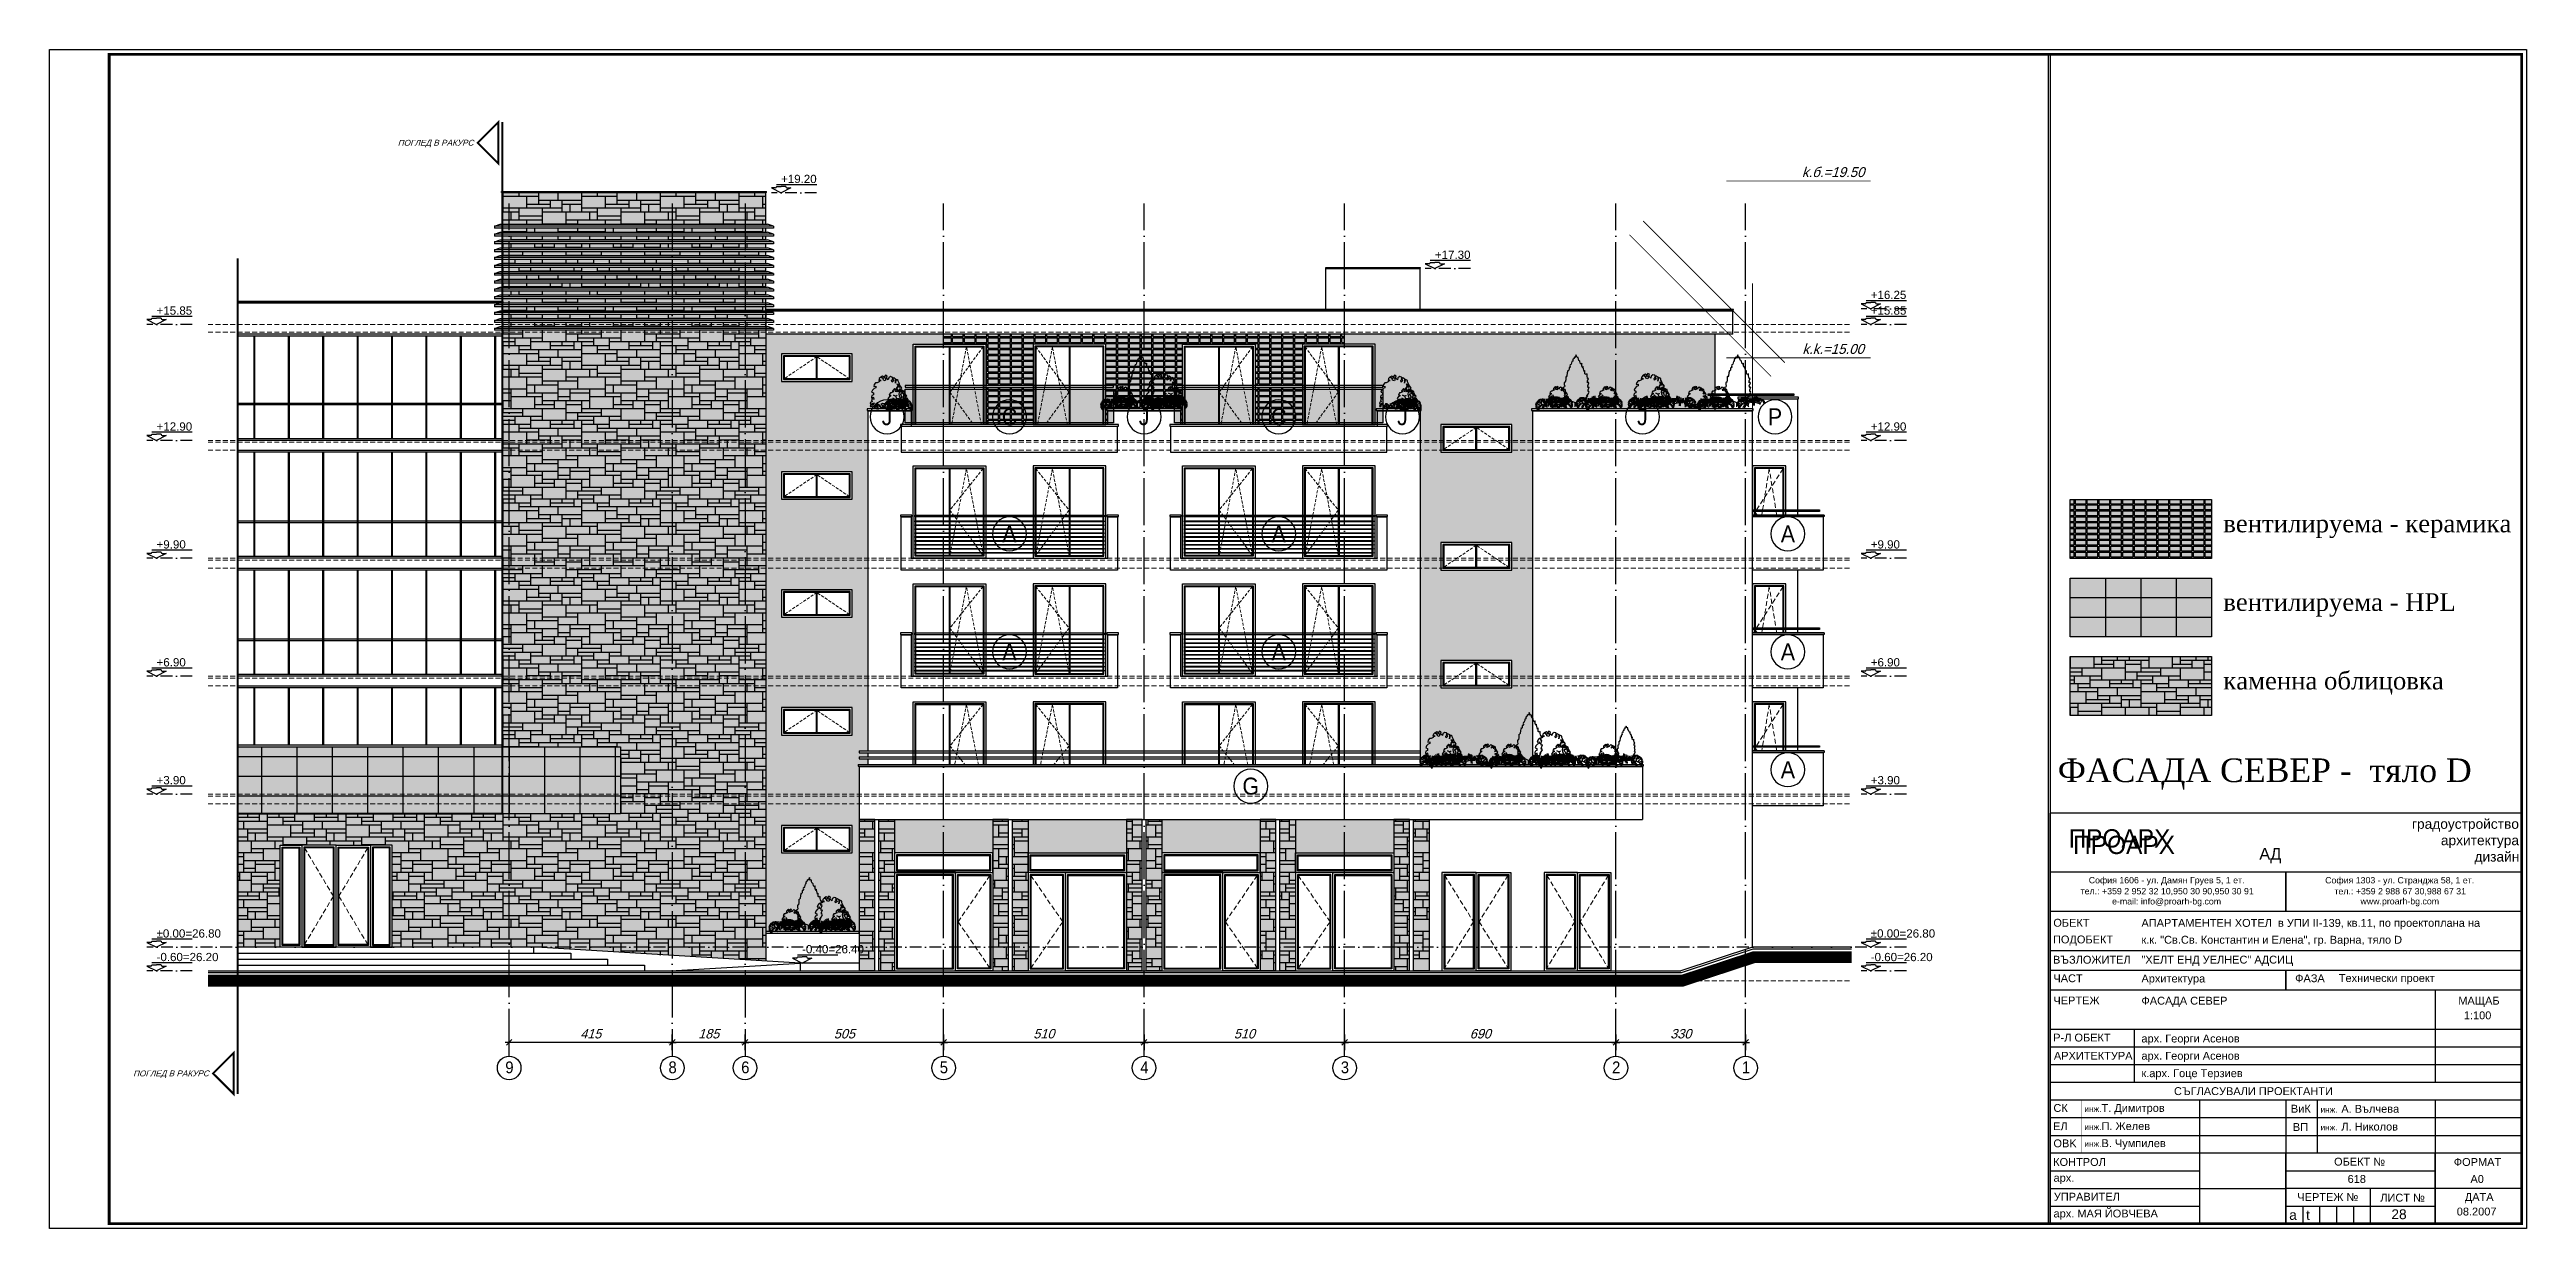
# Model space of a CAD drawing. Extents: x 9615146 to 9672346, y 4699603 to 4705703.
# Drawn here: x 9666046 to 9672346, y 4699603 to 4702603 of the extents above; entities that cross this region are included whole.
import ezdxf
from ezdxf.enums import TextEntityAlignment as Align

# ---------------------------------------------------------------- set-up
doc = ezdxf.new("R2010")
doc.units = 0
doc.header["$LTSCALE"] = 0.5
doc.header["$MEASUREMENT"] = 0
doc.header["$PDSIZE"] = -1
for name, pattern in [('ACAD_ISO04W100', [30, 24, -3, 0, -3]), ('DASHED', [0.75, 0.5, -0.25]), ('OSI1000', [5, 3, -1, 0, -1])]:
    doc.linetypes.add(name, pattern=pattern)
doc.layers.get('0').update_dxf_attribs({"color": 251, "linetype": 'CONTINUOUS'})
doc.layers.get('Defpoints').update_dxf_attribs({"color": 251, "linetype": 'CONTINUOUS'})
for name, color, linetype in [('_axis', 1, 'ACAD_ISO04W100'), ('_axis_num', 1, 'CONTINUOUS'), ('_dimension', 4, 'CONTINUOUS'), ('_dimension_evel', 4, 'CONTINUOUS'), ('_hatch', 9, 'CONTINUOUS'), ('_hatch_construction', 252, 'CONTINUOUS'), ('_table', 3, 'CONTINUOUS'), ('_text', 4, 'CONTINUOUS'), ('_text_spesif_window', 41, 'CONTINUOUS'), ('_text_table', 3, 'CONTINUOUS'), ('_view', 3, 'CONTINUOUS'), ('_vista', 75, 'CONTINUOUS'), ('fasadi', 147, 'CONTINUOUS')]:
    doc.layers.add(name, color=color, linetype=linetype)
doc.layers.add('_punk', color=8, linetype='DASHED', lineweight=9)
doc.layers.add('_section', color=3, linetype='CONTINUOUS', lineweight=18)
doc.styles.add('GENERATED_STYLE_1', font='arial.ttf')
doc.styles.add('HEB1', font='', dxfattribs={"width": 0.8, "oblique": 17})
doc.styles.add('leg', font='arial.ttf')
doc.styles.add('POMESHTENIA', font='arial.ttf', dxfattribs={"width": 0.9})
doc.styles.add('PRO', font='')
doc.styles.add('WIN', font='swindos.shx', dxfattribs={"oblique": 17})
doc.styles.get('HEB1').set_extended_font_data('HebarU Cyr')
doc.styles.get('PRO').set_extended_font_data('Corrida')
doc.dimstyles.new('dim_50', dxfattribs={"dimtxt": 24, "dimasz": 1, "dimexe": 30, "dimexo": 0, "dimgap": 10, "dimtad": 1, "dimdec": 1, "dimrnd": 0.5, "dimdsep": 46, "dimtxsty": 'WIN', "dimblk1": '1', "dimblk2": '1', "dimsah": 1, "dimcen": 15, "dimdle": 10, "dimse1": 1, "dimse2": 1, "dimadec": 0, "dimazin": 0, "dimtfac": 1, "dimtdec": 1, "dimtix": 1, "dimtmove": 2, "dimatfit": 3, "dimldrblk": '1', "dimfxl": 1, "dimtolj": 1, "dimarcsym": 0})
pattern_1 = [(0, (0, 0), (0, 200), [150, -50]), (0, (0, 10), (0, 200), [-60, 60, -30, 50]), (0, (0, 20), (0, 200), [-90, 110]), (0, (0, 30), (0, 200), [90, -110]), (0, (0, 40), (0, 200), [-40, 160]), (0, (0, 50), (0, 200), [70, -50, 60, -20]), (0, (70, 60), (0, 200), [160, -40]), (0, (-10, 70), (0, 200), [110, -90]), (0, (-40, 80), (0, 200), [90, -110]), (0, (0, 90), (0, 200), [160, -40]), (0, (0, 100), (0, 200), [-80, 50, -30, 40]), (0, (100, 110), (0, 200), [120, -80]), (0, (20, 120), (0, 200), [80, -40, 30, -50]), (0, (60, 130), (0, 200), [80, -30, 50, -40]), (0, (140, 140), (0, 200), [120, -80]), (0, (60, 150), (0, 200), [80, -120]), (0, (100, 160), (0, 200), [90, -110]), (0, (100, 170), (0, 200), [-60, 140]), (0, (40, 180), (0, 200), [60, -140]), (0, (100, 190), (0, 200), [140, -60]), (90, (0, 80), (-200, 1e-14), [30, -80, 70, -20]), (90, (20, 90), (-200, 1e-14), [50, -30, 20, -100]), (90, (30, 50), (-200, 1e-14), [20, -180]), (90, (40, 30), (-200, 1e-14), [20, -120, 30, -30]), (90, (50, 70), (-200, 1e-14), [20, -180]), (90, (60, 0), (-200, 1e-14), [30, -90, 50, -30]), (90, (70, 40), (-200, 1e-14), [30, -170]), (90, (80, 90), (-200, 1e-14), [30, -10, 20, -140]), (90, (90, 10), (-200, 1e-14), [30, -170]), (90, (100, 60), (-200, 1e-14), [30, -10, 30, -20, 50, -60]), (90, (120, 60), (-200, 1e-14), [-140, 20, -20, 20]), (90, (130, 90), (-200, 1e-14), [20, -180]), (90, (140, 20), (-200, 1e-14), [20, -70, 50, -60]), (90, (150, 50), (-200, 1e-14), [10, -130, 30, -30]), (90, (160, 60), (-200, 1e-14), [50, -50, 30, -70]), (90, (170, 110), (-200, 1e-14), [30, -50, 20, -100]), (90, (180, 40), (-200, 1e-14), [20, -180]), (90, (190, 60), (-200, 1e-14), [20, -60, 30, -90])]
pattern_2 = [(0, (3, 0), (30, 15), [27, -3]), (0, (3, 3), (30, 15), [27, -3]), (90, (3, 3), (-30, 15), [12, -3]), (90, (0, 3), (-30, 15), [12, -3])]

msp = doc.modelspace()

# ---------------------------------------------------------------- texts
at = {"layer": '_axis_num', "style": 'POMESHTENIA', "width": 0.9}
for s, p in [('9', (9667205.31, 4700013.39)), ('8', (9667620.31, 4700013.39)), ('6', (9667805.31, 4700013.39)), ('5', (9668310.31, 4700013.39)), ('4', (9668820.31, 4700013.39)), ('3', (9669330.31, 4700013.39)), ('2', (9670020.31, 4700013.39)), ('1', (9670350.31, 4700013.39))]:
    msp.add_text(s, height=30, rotation=0, dxfattribs=at).set_placement(p, align=Align.MIDDLE_LEFT)
at = {"layer": '_text', "ltscale": 50, "style": 'WIN', "oblique": 17}
for s, p in [('k.б.=19.50', (9670582.57, 4702278.84)), ('k.k.=15.00', (9670582.57, 4701828.84))]:
    msp.add_text(s, height=25.2, rotation=359.997538, dxfattribs=at).set_placement(p, align=Align.CENTER)
at = {"layer": '_text', "color": 148, "insert": (9671153.92, 4700799.39), "char_height": 138.24, "width": 1323.9349, "attachment_point": 1, "rotation": 0, "style": 'leg'}
msp.add_mtext('{\\fGeorgia|b0|i0|c204|p18;\\H0.434x;ФАСАД\\fGeorgia|b0|i0|c0|p18;A\\fGeorgia|b0|i0|c204|p18; СЕВЕР -  тяло \\fGeorgia|b0|i0|c0|p18;D}', dxfattribs=at)
at = {"layer": '_text_table', "color": 148, "style": 'POMESHTENIA', "oblique": 17}
for p in [(9666931.65, 4702358.48), (9666258.56, 4699990.31)]:
    msp.add_text('ПОГЛЕД В РАКУРС', height=15, rotation=0.060456, dxfattribs=at).set_placement(p)

# ---------------------------------------------------------------- blocks, each defined once
blk = doc.blocks.new('rtyre')
at = {"layer": '_dimension_evel', "ltscale": 20}
for p, q in [((-26, 22), (-44, 22)), ((-44, 22), (0, 0)), ((-21, 38), (162, 38)), ((-21, 28), (-21, 27)), ((-21, 28), (0, 28)), ((21, 28), (0, 28)), ((44, 22), (0, 0)), ((21, 28), (21, 27)), ((26, 22), (44, 22))]:
    blk.add_line(p, q, dxfattribs=at)
for centre, major_axis, start_param, end_param in [((-26, 27), (3.46, 3.46), 3.926991, 5.497787), ((26, 27), (-3.46, 3.46), 0.785398, 2.356194)]:
    blk.add_ellipse(centre, major_axis=major_axis, ratio=1, start_param=start_param, end_param=end_param, dxfattribs=at)
at = {"layer": '_dimension_evel', "linetype": 'OSI1000', "ltscale": 20, "style": 'HEB1', "oblique": 360, "width": 0.8}
blk.add_attdef('+12.50', (0, 44), '', height=42, rotation=360, dxfattribs=at)
blk = doc.blocks.new('TREE8-E')
for p, q in [((-12.2, 3.6), (-13.9, 3.8)), ((-12.2, 4.4), (-13.8, 4.9)), ((-6.2, 4.5), (-13.8, 2.7)), ((-8.6, 3.9), (-13.5, 5.9)), ((-11.9, 1.9), (-13.5, 1.6)), ((-11.7, 6.1), (-13.1, 7)), ((-9.9, 3.6), (-13.1, 0.5)), ((-11.3, 6.8), (-12.5, 7.9)), ((-10.7, 7.4), (-11.8, 8.7)), ((-10.1, 8), (-10.9, 9.5)), ((-8, 4), (-10.8, 7.5)), ((-8.6, 6.9), (-10, 10)), ((-7.2, 7), (-9, 10.4)), ((-6.9, 0), (-8.8, 0.9)), ((-6.4, 0.6), (-8.2, 1.7)), ((-7.4, 8.8), (-7.9, 10.7)), ((-6, 1.1), (-7.6, 2.4)), ((-7.4, 8.8), (-6.8, 10.8)), ((-6.9, 5.4), (-7.4, 8.8)), ((-5.4, 1.6), (-7, 3)), ((-6.9, 5.4), (-4.6, 10.4)), ((-2.8, 0), (-6.9, 5.4)), ((-4.9, 2.1), (-6.3, 3.6)), ((-6.1, 9.1), (-5.7, 10.7)), ((-4.3, 2.5), (-5.6, 4.2)), ((-3.6, 2.9), (-4.8, 4.6)), ((-4.5, 8.8), (-3.6, 10.1)), ((-4.5, 6.6), (-4.5, 8.8)), ((-3.3, 2.9), (-4.5, 6.6)), ((-4.3, 6), (-3.6, 8.3)), ((-4.1, 1.8), (-3.3, 2.9)), ((-3.6, 8.3), (-2.7, 9.4)), ((-3.4, 7.4), (-2.3, 9.2)), ((-2.4, 3.9), (-3.4, 7.4)), ((-3.3, 0.8), (0.3, 8.3)), ((-2.4, 7.1), (-1.4, 9)), ((-1.7, 4.2), (-2.4, 7.1)), ((-0.4, 3.9), (-1.3, 6.6)), ((-0.4, 3.9), (0.4, 6.6)), ((1.9, 3.1), (-0.4, 3.9)), ((0.7, 4.8), (0.7, 8)), ((9, 0.4), (0.7, 4.8)), ((3, 4.8), (1.2, 7.4)), ((1.2, 4.5), (1.2, 6.4)), ((3.4, 1), (1.4, 1)), ((3.4, 0.5), (1.4, 0.4)), ((3.5, 1.4), (1.6, 1.7)), ((3.7, 1.9), (1.8, 2.4)), ((3.9, 2.3), (1.9, 3.1)), ((4.3, 4.6), (2.6, 8.3)), ((4.8, 3.4), (3, 4.8)), ((4.9, 5.9), (4.1, 8.9)), ((6.9, 2.6), (4.3, 5.5)), ((5.2, 3.7), (4.3, 4.6)), ((6, 4.2), (4.9, 5.9)), ((6, 5.3), (5.7, 9.2)), ((6.5, 4.4), (6, 5.3)), ((9.2, 0.7), (6.2, 6.3)), ((7, 6), (7.3, 9.3)), ((7.4, 4.6), (7, 6)), ((8.3, 3.1), (7.5, 6.6)), ((8, 2.9), (9.7, 4.2)), ((8.4, 4.6), (8.2, 6.6)), ((8.6, 0), (12.5, 4.7)), ((8.8, 4.5), (8.9, 6.5)), ((9.3, 4.4), (9.6, 6.3)), ((9.7, 4.2), (10.2, 6.1)), ((10.2, 4), (10.8, 5.9)), ((10.6, 3.7), (11.4, 5.5)), ((10.9, 3.4), (12, 5.1)), ((11.6, 2.7), (13, 4.2)), ((11.8, 2.3), (13.4, 3.6)), ((12.1, 1.9), (13.7, 3)), ((12.2, 1.5), (14, 2.4)), ((12.4, 1), (14.2, 1.7)), ((12.4, 0.5), (14.3, 1.1))]:
    blk.add_line(p, q)
blk = doc.blocks.new('_TREE16')
for p, q in [((-52, 114), (-54, 105)), ((-46, 122), (-52, 114)), ((-39, 122), (-46, 122)), ((-30, 127), (-39, 122)), ((-29, 141), (-31, 132)), ((-31, 132), (-21, 132)), ((-29, 135), (-30, 127)), ((-22, 148), (-29, 141)), ((-21, 132), (-29, 135)), ((-14, 152), (-22, 148)), ((-12, 142), (-20, 147)), ((-20, 147), (-12, 142)), ((-5, 147), (-14, 152)), ((-12, 142), (-5, 147)), ((-10, 134), (-12, 142)), ((-2, 131), (-10, 134)), ((-1, 156), (-7, 148)), ((-7, 148), (1, 141)), ((1, 141), (-2, 131)), ((6, 152), (-1, 156)), ((3, 144), (6, 152)), ((12, 135), (3, 144)), ((14, 144), (12, 135)), ((22, 150), (14, 144)), ((30, 148), (22, 150)), ((27, 133), (35, 140)), ((29, 125), (27, 133)), ((37, 144), (29, 140)), ((29, 140), (37, 132)), ((37, 132), (29, 125)), ((35, 140), (30, 148)), ((45, 138), (37, 144)), ((44, 121), (45, 130)), ((45, 129), (44, 121)), ((45, 130), (45, 138)), ((49, 137), (45, 129)), ((57, 133), (49, 137)), ((60, 115), (51, 116)), ((51, 116), (56, 108)), ((58, 126), (57, 133)), ((57, 107), (60, 115)), ((62, 117), (58, 126)), ((65, 109), (62, 117)), ((-62, 37), (-70, 31)), ((-70, 31), (-67, 24)), ((-67, 23), (-70, 14)), ((-70, 14), (-62, 15)), ((-67, 24), (-59, 30)), ((-59, 23), (-67, 23)), ((-63, 65), (-65, 57)), ((-65, 57), (-62, 49)), ((-62, 53), (-65, 45)), ((-65, 45), (-62, 37)), ((-60, 88), (-64, 80)), ((-64, 80), (-56, 76)), ((-56, 67), (-63, 65)), ((-54, 55), (-62, 53)), ((-62, 49), (-53, 47)), ((-62, 15), (-60, 24)), ((-53, 96), (-60, 88)), ((-60, 24), (-50, 21)), ((-59, 30), (-51, 30)), ((-51, 30), (-59, 23)), ((-56, 76), (-56, 67)), ((-54, 105), (-45, 107)), ((-53, 47), (-54, 55)), ((-45, 99), (-53, 96)), ((-45, 18), (-52, 11)), ((-52, 11), (-40, 4)), ((-50, 21), (-49, 12)), ((-49, 12), (-39, 17)), ((-45, 107), (-45, 99)), ((-43, 26), (-45, 18)), ((-35, 26), (-43, 26)), ((-37, 16), (-41, 24)), ((-41, 24), (-33, 24)), ((-40, 4), (-31, 4)), ((-39, 17), (-30, 23)), ((-38, 8), (-37, 16)), ((-28, 14), (-38, 8)), ((-26, 18), (-35, 26)), ((-33, 24), (-25, 17)), ((-31, 4), (-21, 8)), ((-30, 23), (-28, 14)), ((-20, 10), (-26, 18)), ((-25, 17), (-21, 9)), ((-21, 26), (-13, 30)), ((-13, 17), (-21, 26)), ((-21, 9), (-13, 10)), ((-21, 8), (-12, 8)), ((-12, 11), (-20, 10)), ((-13, 30), (-5, 28)), ((-12, 8), (-13, 17)), ((-13, 10), (-5, 11)), ((-5, 7), (-12, 11)), ((-8, 23), (-10, 14)), ((-10, 14), (-1, 12)), ((0, 20), (-8, 23)), ((-5, 28), (3, 25)), ((-5, 11), (0, 20)), ((-1, 12), (-5, 5)), ((4, 11), (-5, 7)), ((-5, 5), (4, 2)), ((3, 25), (12, 27)), ((14, 13), (4, 11)), ((4, 2), (12, 3)), ((8, 6), (16, 10)), ((12, 27), (21, 29)), ((14, 23), (12, 15)), ((12, 15), (21, 9)), ((12, 3), (19, 5)), ((22, 21), (14, 23)), ((19, 5), (14, 13)), ((16, 10), (24, 13)), ((20, 46), (18, 38)), ((18, 38), (28, 35)), ((28, 47), (20, 46)), ((21, 29), (29, 29)), ((21, 9), (30, 11)), ((24, 13), (22, 21)), ((35, 27), (27, 28)), ((27, 28), (37, 21)), ((34, 38), (28, 47)), ((28, 35), (36, 38)), ((29, 29), (34, 38)), ((29, 20), (38, 27)), ((30, 11), (29, 20)), ((46, 60), (35, 66)), ((35, 66), (44, 63)), ((44, 24), (35, 27)), ((36, 38), (40, 46)), ((37, 21), (48, 22)), ((38, 27), (40, 18)), ((38, 15), (39, 23)), ((46, 22), (38, 15)), ((39, 23), (48, 23)), ((40, 46), (50, 51)), ((40, 18), (44, 9)), ((44, 63), (51, 64)), ((52, 29), (44, 24)), ((44, 9), (52, 6)), ((45, 42), (52, 51)), ((55, 39), (45, 42)), ((50, 51), (46, 60)), ((55, 20), (46, 22)), ((48, 22), (56, 25)), ((48, 23), (57, 20)), ((51, 99), (57, 107)), ((59, 104), (51, 99)), ((51, 64), (52, 66)), ((55, 44), (51, 37)), ((51, 37), (52, 29)), ((52, 51), (60, 51)), ((52, 6), (61, 12)), ((55, 81), (55, 88)), ((55, 88), (64, 87)), ((63, 83), (55, 81)), ((64, 46), (55, 44)), ((63, 38), (55, 39)), ((61, 12), (55, 20)), ((56, 108), (64, 101)), ((56, 25), (63, 34)), ((57, 20), (67, 22)), ((68, 106), (59, 104)), ((61, 79), (59, 71)), ((59, 71), (61, 63)), ((60, 51), (68, 41)), ((64, 87), (61, 79)), ((61, 63), (64, 55)), ((72, 83), (63, 83)), ((68, 41), (63, 32)), ((69, 30), (63, 38)), ((63, 34), (72, 37)), ((63, 32), (74, 26)), ((64, 101), (65, 109)), ((64, 55), (64, 46)), ((66, 89), (74, 98)), ((67, 82), (66, 89)), ((75, 82), (67, 82)), ((67, 72), (75, 73)), ((71, 64), (67, 72)), ((67, 22), (69, 30)), ((74, 98), (68, 106)), ((68, 47), (75, 56)), ((77, 45), (68, 47)), ((75, 56), (71, 64)), ((80, 81), (72, 83)), ((72, 37), (79, 45)), ((74, 26), (82, 30)), ((82, 74), (75, 82)), ((75, 73), (80, 81)), ((85, 38), (77, 45)), ((79, 45), (80, 54)), ((80, 54), (83, 63)), ((83, 63), (82, 74)), ((82, 30), (85, 38))]:
    blk.add_line(p, q)
blk = doc.blocks.new('_TREE03')
for p, q in [((-26, 1087), (-7, 1114)), ((-7, 1114), (1, 1146)), ((1, 1146), (12, 1114)), ((12, 1114), (28, 1092)), ((28, 1092), (47, 1098)), ((47, 1098), (47, 1065)), ((-272, 626), (-253, 626)), ((-253, 577), (-272, 626)), ((-253, 626), (-241, 686)), ((-253, 529), (-253, 577)), ((-241, 729), (-218, 713)), ((-241, 686), (-241, 729)), ((-218, 713), (-191, 729)), ((-195, 799), (-183, 794)), ((-191, 729), (-195, 799)), ((-183, 794), (-176, 778)), ((-176, 778), (-164, 837)), ((-164, 837), (-149, 892)), ((-149, 892), (-145, 865)), ((-145, 865), (-126, 908)), ((-126, 957), (-122, 967)), ((-126, 908), (-126, 957)), ((-122, 967), (-111, 940)), ((-111, 940), (-91, 962)), ((-91, 962), (-84, 1011)), ((-84, 1011), (-61, 1022)), ((-61, 1022), (-49, 1054)), ((-49, 1054), (-45, 1087)), ((-45, 1087), (-26, 1087)), ((47, 1065), (74, 1054)), ((74, 1054), (77, 1033)), ((77, 1033), (77, 1011)), ((77, 1011), (97, 1000)), ((97, 1000), (104, 973)), ((104, 973), (112, 940)), ((112, 940), (124, 924)), ((124, 924), (131, 930)), ((131, 930), (139, 908)), ((139, 908), (131, 881)), ((131, 881), (143, 859)), ((143, 859), (154, 870)), ((154, 870), (158, 843)), ((158, 843), (162, 810)), ((162, 810), (177, 794)), ((177, 794), (185, 805)), ((185, 805), (196, 751)), ((196, 751), (204, 686)), ((204, 686), (223, 664)), ((223, 664), (231, 669)), ((231, 669), (231, 594)), ((231, 594), (242, 545)), ((-268, 371), (-287, 431)), ((-287, 431), (-268, 415)), ((-287, 323), (-283, 339)), ((-260, 274), (-287, 323)), ((-283, 339), (-264, 339)), ((-279, 529), (-260, 545)), ((-256, 463), (-279, 529)), ((-268, 415), (-256, 463)), ((-264, 339), (-268, 371)), ((-260, 545), (-253, 529)), ((-229, 230), (-260, 274)), ((-229, 203), (-256, 241)), ((-256, 241), (-229, 230)), ((-176, 187), (-229, 203)), ((-191, 176), (-176, 187)), ((-157, 138), (-191, 176)), ((-84, 117), (-157, 138)), ((-61, 106), (-84, 117)), ((-61, 106), (-33, 98)), ((-33, 98), (-7, 100)), ((-29, 1), (-22, 41)), ((-18, 99), (-22, 41)), ((24, 95), (-7, 100)), ((35, 99), (21, 68)), ((21, 1), (21, 68)), ((58, 106), (24, 95)), ((100, 127), (58, 106)), ((131, 122), (100, 127)), ((166, 144), (131, 122)), ((208, 171), (166, 144)), ((219, 192), (208, 171)), ((265, 252), (219, 192)), ((242, 545), (262, 539)), ((258, 317), (246, 295)), ((246, 295), (250, 268)), ((250, 268), (265, 252)), ((262, 496), (254, 453)), ((254, 453), (269, 426)), ((281, 344), (258, 317)), ((262, 539), (262, 496)), ((269, 426), (285, 436)), ((285, 398), (281, 344)), ((285, 436), (285, 398))]:
    blk.add_line(p, q)
blk = doc.blocks.new('hgkjy68i')
for p, q in [((-1200, 695), (0, 695)), ((-1200, 450), (0, 450)), ((-985.8, 495), (-985.8, 360)), ((-220, 495), (-220, 360)), ((-220, 495), (-220, 360)), ((-1200, 405), (0, 405)), ((-1200, 315), (0, 315)), ((-1200, 270), (0, 270)), ((-820, 315), (-820, 0)), ((-600, 315), (-600, 180)), ((-600, 315), (-600, 180)), ((-520, 315), (-520, 180)), ((-220, 315), (-220, 180)), ((-220, 315), (-220, 180)), ((-1200, 225), (0, 225)), ((-1200, 135), (-890, 135)), ((-1200, 135), (-890, 135)), ((-1200, 135), (-890, 135)), ((-1200, 135), (-820, 135)), ((-600.2, 135), (-220.2, 135)), ((-1200, 90), (-600, 90)), ((-1200, 45), (-890, 45)), ((-1200, 45), (-820, 45)), ((-600.2, 45), (-385.2, 45)), ((-385.2, 45), (-220.2, 45))]:
    blk.add_line(p, q)
at = {"ltscale": 50}
for p, q in [((-557.2, 45), (-557.2, 0)), ((-514.2, 45), (-514.2, 0)), ((-471.2, 45), (-471.2, 0)), ((-428.2, 45), (-428.2, 0))]:
    blk.add_line(p, q, dxfattribs=at)
for points, const_width in [([(-1200, 0), (-1200, 1045)], 3.5), ([(-1200, 1045), (0, 1045)], 3.5), ([(0, 0), (0, 1045)], 3.5), ([(-1200, 895), (0, 895)], 3.5), ([(-600, 795), (-600, 895)], 3.5), ([(-1200, 795), (0, 795)], 3.5), ([(-1200, 795), (0, 795)], 3.5), ([(-1200, 795), (0, 795)], 1), ([(-1200, 645), (-3, 645)], 3.5), ([(-600, 595), (-600, 645)], 3.5), ([(-1200, 595), (-3, 595)], 3.5), ([(-220, 595), (-220, 545)], 3.5), ([(-220, 595), (-220, 545)], 3.5), ([(-220, 545), (-220, 495)], 3.5), ([(-220, 545), (-220, 495)], 3.5), ([(-1200, 495), (-3, 495)], 3.5), ([(-1200, 360), (0, 360)], 3.5), ([(-1120, 315), (-1120, 180)], 1), ([(-1200, 180), (0, 180)], 3.5), ([(-600, 180), (-600, 0)], 3.5), ([(-220.2, 180), (-220.2, 0)], 3.5), ([(-600, 90), (0, 90)], 3.5), ([(-385.2, 90), (-385.2, 0)], 3.5), ([(-220.2, 90), (0, 90)], 3.5), ([(-1200, 0), (0, 0)], 3.5)]:
    blk.add_lwpolyline(points, dxfattribs=dict(const_width=const_width))
for s, height, style, p in [('градоустройство', 25, 'GENERATED_STYLE_1', (-279.2, 1005)), ('ПРОАРХ', 46.49, 'PRO', (-1152.6, 957.4)), ('AД', 30, 'GENERATED_STYLE_1', (-667.6, 926.2)), ('архитектура', 25, 'GENERATED_STYLE_1', (-205.7, 963.3)), ('дизайн', 25, 'GENERATED_STYLE_1', (-120.2, 921.6)), ('София 1606 - ул. Дамян Груев 5, 1 ет.', 16, 'GENERATED_STYLE_1', (-1101.3, 866.2)), ('София 1303 - ул. Странджа 58, 1 ет.', 16, 'GENERATED_STYLE_1', (-500, 866.1)), ('тел.: +359 2 952 32 10,950 30 90,950 30 91', 16, 'GENERATED_STYLE_1', (-1121.9, 838.3)), ('e-mail: info@proarh-bg.com', 16, 'GENERATED_STYLE_1', (-1042, 812.5)), ('тел.: +359 2 988 67 30,988 67 31', 16, 'GENERATED_STYLE_1', (-476.4, 838.1)), ('www.proarh-bg.com', 16, 'GENERATED_STYLE_1', (-410.2, 812.7)), ('ПОДОБЕКТ', 20, 'GENERATED_STYLE_1', (-1192.2, 713.4)), ('ВЪЗЛОЖИТЕЛ', 20, 'GENERATED_STYLE_1', (-1192.2, 661.9)), ('ЧАСТ ', 20, 'GENERATED_STYLE_1', (-1191.2, 614.7)), ('ФАЗА', 20, 'GENERATED_STYLE_1', (-576.4, 614.7)), ('ЧЕРТЕЖ', 20, 'GENERATED_STYLE_1', (-1191.2, 558.3)), ('МАЩАБ', 20, 'GENERATED_STYLE_1', (-161.4, 557.6)), ('Р-Л ОБЕКТ', 20, 'GENERATED_STYLE_1', (-1191.7, 463.8)), ('АРХИТЕКТУРА', 20, 'GENERATED_STYLE_1', (-1190, 417.5)), ('СЪГЛАСУВАЛИ ПРОЕКТАНТИ', 20, 'GENERATED_STYLE_1', (-884.5, 327.5)), ('инж. ', 15, 'GENERATED_STYLE_1', (-1112.3, 284.7)), ('инж. ', 15, 'GENERATED_STYLE_1', (-511.7, 282.8)), ('инж.', 15, 'GENERATED_STYLE_1', (-1112.3, 238.9)), ('инж. ', 15, 'GENERATED_STYLE_1', (-1112.3, 195.9)), ('инж. ', 15, 'GENERATED_STYLE_1', (-511.7, 237.6))]:
    blk.add_text(s, height=height, dxfattribs=dict(style=style)).set_placement(p)
at = {"color": 251, "style": 'PRO'}
blk.add_text('ПРОАРХ', height=46.49, dxfattribs=at).set_placement((-1140.9, 940.9))
at = {"ltscale": 50, "style": 'GENERATED_STYLE_1'}
for s, p in [('ОБЕКТ', (-1191.4, 755.9)), ('СК', (-1191.1, 284.7)), ('ЕЛ', (-1191.8, 238.2)), ('ВиК', (-587.2, 282.8)), ('ВП', (-582.2, 236.2)), ('ОВK', (-1191.1, 194.6)), ('КОНТРОЛ', (-1191.8, 147.3)), ('ОБЕКТ №', (-477.3, 148)), ('ФОРМАТ', (-172.9, 147.2)), ('арх.', (-1190.8, 106.9)), ('УПРАВИТЕЛ', (-1190.1, 58.9)), ('ЧЕРТЕЖ №', (-570.9, 57.9)), ('ЛИСТ №', (-359.8, 56.5)), ('ДАТА', (-144.9, 58.2)), ('арх. МАЯ ЙОВЧЕВА', (-1190.8, 16.1))]:
    blk.add_text(s, height=20, dxfattribs=at).set_placement(p)
for tag, p, height in [('OBEKT', (-967.3, 755.6), 20), ('PODOBEKT', (-967.3, 712.7), 20), ('VUZLOGITEL', (-967.3, 662.1), 20), ('CHAST', (-967.3, 614), 20), ('FAZA', (-465.3, 615.2), 20), ('CHERTEG', (-967.3, 557.6), 20), ('MASHTAB', (-158.2, 520.3), 20), ('RUKOVODITEL_OBEKT', (-967.3, 461.4), 20), ('ARCH', (-967.3, 417.5), 20), ('ARCH', (-967.3, 373.1), 20), ('CK', (-1068.9, 284.7), 20), ('EL', (-1068.9, 238.5), 20), ('VIK', (-458.8, 282.5), 20), ('VP', (-458.8, 237.2), 20), ('OVK', (-1068.9, 194.9), 20), ('KONTROL', (-1140, 106.1), 20), ('OBEKT', (-457.4, 104), 20), ('FORMAT', (-157.5, 104), 20), ('A', (-591.5, 10), 25), ('B', (-548.5, 10), 25), ('C', (-505.5, 10), 25), ('D', (-462.5, 10), 25), ('E', (-419.5, 10), 25), ('00000', (-351.1, 11.7), 25), ('DATA', (-151.2, 21.1), 20)]:
    blk.add_attdef(tag, p, '', height=height, dxfattribs=at)
blk = doc.blocks.new('1')
for p, q in [((-10, 0), (10, 0)), ((-7.1, -7.1), (7.1, 7.1)), ((0, 20), (0, -20))]:
    blk.add_line(p, q)
blk = doc.blocks.new('*D85')
at = {"layer": '_dimension', "color": 0, "lineweight": -2, "ltscale": 30, "transparency": 16777216}
blk.add_line((9670359, 4700076.8), (9670031, 4700076.8), dxfattribs=at)
at = {"layer": 'Defpoints', "color": 0, "ltscale": 30, "transparency": 16777216}
for p in [(9670030, 4700076.8), (9670030, 4700042), (9670360, 4700042)]:
    blk.add_point(p, dxfattribs=at)
at = {"layer": '_dimension', "color": 0, "lineweight": -2, "ltscale": 30, "transparency": 16777216, "rotation": 180}
blk.add_blockref('1', (9670030, 4700076.8), dxfattribs=at)
at = {"layer": '_dimension', "color": 0, "lineweight": -2, "ltscale": 30, "transparency": 16777216}
blk.add_blockref('1', (9670360, 4700076.8), dxfattribs=at)
at = {"layer": '_dimension', "color": 0, "ltscale": 30, "transparency": 16777216, "insert": (9670195, 4700098.8), "char_height": 24, "attachment_point": 5, "style": 'WIN'}
blk.add_mtext('\\A1;330', dxfattribs=at)
blk = doc.blocks.new('*D86')
at = {"layer": '_dimension', "color": 0, "lineweight": -2, "ltscale": 30, "transparency": 16777216}
blk.add_line((9670029, 4700076.8), (9669341, 4700076.8), dxfattribs=at)
at = {"layer": 'Defpoints', "color": 0, "ltscale": 30, "transparency": 16777216}
for p in [(9669340, 4700076.8), (9669340, 4700076.8), (9670030, 4700042)]:
    blk.add_point(p, dxfattribs=at)
at = {"layer": '_dimension', "color": 0, "lineweight": -2, "ltscale": 30, "transparency": 16777216, "rotation": 180}
blk.add_blockref('1', (9669340, 4700076.8), dxfattribs=at)
at = {"layer": '_dimension', "color": 0, "lineweight": -2, "ltscale": 30, "transparency": 16777216}
blk.add_blockref('1', (9670030, 4700076.8), dxfattribs=at)
at = {"layer": '_dimension', "color": 0, "ltscale": 30, "transparency": 16777216, "insert": (9669685, 4700098.8), "char_height": 24, "attachment_point": 5, "style": 'WIN'}
blk.add_mtext('\\A1;690', dxfattribs=at)
blk = doc.blocks.new('*D87')
at = {"layer": '_dimension', "color": 0, "lineweight": -2, "ltscale": 30, "transparency": 16777216}
blk.add_line((9669339, 4700076.8), (9668831, 4700076.8), dxfattribs=at)
at = {"layer": 'Defpoints', "color": 0, "ltscale": 30, "transparency": 16777216}
for p in [(9668830, 4700076.8), (9668830, 4700076.8), (9669340, 4700076.8)]:
    blk.add_point(p, dxfattribs=at)
at = {"layer": '_dimension', "color": 0, "lineweight": -2, "ltscale": 30, "transparency": 16777216, "rotation": 180}
blk.add_blockref('1', (9668830, 4700076.8), dxfattribs=at)
at = {"layer": '_dimension', "color": 0, "lineweight": -2, "ltscale": 30, "transparency": 16777216}
blk.add_blockref('1', (9669340, 4700076.8), dxfattribs=at)
at = {"layer": '_dimension', "color": 0, "ltscale": 30, "transparency": 16777216, "insert": (9669085, 4700098.8), "char_height": 24, "attachment_point": 5, "style": 'WIN'}
blk.add_mtext('\\A1;510', dxfattribs=at)
blk = doc.blocks.new('*D88')
at = {"layer": '_dimension', "color": 0, "lineweight": -2, "ltscale": 30, "transparency": 16777216}
blk.add_line((9668829, 4700076.8), (9668321, 4700076.8), dxfattribs=at)
at = {"layer": 'Defpoints', "color": 0, "ltscale": 30, "transparency": 16777216}
for p in [(9668320, 4700076.8), (9668320, 4700076.8), (9668830, 4700076.8)]:
    blk.add_point(p, dxfattribs=at)
at = {"layer": '_dimension', "color": 0, "lineweight": -2, "ltscale": 30, "transparency": 16777216, "rotation": 180}
blk.add_blockref('1', (9668320, 4700076.8), dxfattribs=at)
at = {"layer": '_dimension', "color": 0, "lineweight": -2, "ltscale": 30, "transparency": 16777216}
blk.add_blockref('1', (9668830, 4700076.8), dxfattribs=at)
at = {"layer": '_dimension', "color": 0, "ltscale": 30, "transparency": 16777216, "insert": (9668575, 4700098.8), "char_height": 24, "attachment_point": 5, "style": 'WIN'}
blk.add_mtext('\\A1;510', dxfattribs=at)
blk = doc.blocks.new('*D89')
at = {"layer": '_dimension', "color": 0, "lineweight": -2, "ltscale": 30, "transparency": 16777216}
blk.add_line((9668319, 4700076.8), (9667816, 4700076.8), dxfattribs=at)
at = {"layer": 'Defpoints', "color": 0, "ltscale": 30, "transparency": 16777216}
for p in [(9667815, 4700076.8), (9667815, 4700076.8), (9668320, 4700076.8)]:
    blk.add_point(p, dxfattribs=at)
at = {"layer": '_dimension', "color": 0, "lineweight": -2, "ltscale": 30, "transparency": 16777216, "rotation": 180}
blk.add_blockref('1', (9667815, 4700076.8), dxfattribs=at)
at = {"layer": '_dimension', "color": 0, "lineweight": -2, "ltscale": 30, "transparency": 16777216}
blk.add_blockref('1', (9668320, 4700076.8), dxfattribs=at)
at = {"layer": '_dimension', "color": 0, "ltscale": 30, "transparency": 16777216, "insert": (9668067.5, 4700098.8), "char_height": 24, "attachment_point": 5, "style": 'WIN'}
blk.add_mtext('\\A1;505', dxfattribs=at)
blk = doc.blocks.new('*D90')
at = {"layer": '_dimension', "color": 0, "lineweight": -2, "ltscale": 30, "transparency": 16777216}
blk.add_line((9667814, 4700076.8), (9667631, 4700076.8), dxfattribs=at)
at = {"layer": 'Defpoints', "color": 0, "ltscale": 30, "transparency": 16777216}
for p in [(9667630, 4700086.8), (9667630, 4700076.8), (9667815, 4700076.8)]:
    blk.add_point(p, dxfattribs=at)
at = {"layer": '_dimension', "color": 0, "lineweight": -2, "ltscale": 30, "transparency": 16777216, "rotation": 180}
blk.add_blockref('1', (9667630, 4700076.8), dxfattribs=at)
at = {"layer": '_dimension', "color": 0, "lineweight": -2, "ltscale": 30, "transparency": 16777216}
blk.add_blockref('1', (9667815, 4700076.8), dxfattribs=at)
at = {"layer": '_dimension', "color": 0, "ltscale": 30, "transparency": 16777216, "insert": (9667722.5, 4700098.8), "char_height": 24, "attachment_point": 5, "style": 'WIN'}
blk.add_mtext('\\A1;185', dxfattribs=at)
blk = doc.blocks.new('*D91')
at = {"layer": '_dimension', "color": 0, "lineweight": -2, "ltscale": 30, "transparency": 16777216}
blk.add_line((9667629, 4700076.8), (9667216, 4700076.8), dxfattribs=at)
at = {"layer": 'Defpoints', "color": 0, "ltscale": 30, "transparency": 16777216}
for p in [(9667215, 4700086.8), (9667215, 4700076.8), (9667630, 4700086.8)]:
    blk.add_point(p, dxfattribs=at)
at = {"layer": '_dimension', "color": 0, "lineweight": -2, "ltscale": 30, "transparency": 16777216, "rotation": 180}
blk.add_blockref('1', (9667215, 4700076.8), dxfattribs=at)
at = {"layer": '_dimension', "color": 0, "lineweight": -2, "ltscale": 30, "transparency": 16777216}
blk.add_blockref('1', (9667630, 4700076.8), dxfattribs=at)
at = {"layer": '_dimension', "color": 0, "ltscale": 30, "transparency": 16777216, "insert": (9667422.5, 4700098.8), "char_height": 24, "attachment_point": 5, "style": 'WIN'}
blk.add_mtext('\\A1;415', dxfattribs=at)
blk = doc.blocks.new('BFGDB')
at = {"layer": '_hatch', "ltscale": 30, "true_color": 0xb97b1d}
h = blk.add_hatch(color=32, dxfattribs=at)
h.dxf.hatch_style = 1
h.paths.add_polyline_path([(411.2, 648.1), (411.2, 798.1), (51.2, 798.1), (51.2, 648.1)])
at = {"layer": '_hatch', "ltscale": 30, "true_color": 0x755724}
h = blk.add_hatch(color=27, dxfattribs=at)
h.dxf.hatch_style = 1
h.paths.add_polyline_path([(141.2, 598.1), (51.2, 598.1), (51.2, 548.1), (141.2, 548.1)])
h.paths.add_polyline_path([(141.2, 548.1), (231.2, 548.1), (231.2, 598.1), (141.2, 598.1)])
h.paths.add_polyline_path([(321.2, 548.1), (321.2, 598.1), (231.2, 598.1), (231.2, 548.1)])
h.paths.add_polyline_path([(411.2, 548.1), (411.2, 598.1), (321.2, 598.1), (321.2, 548.1)])
h.paths.add_polyline_path([(321.2, 498.1), (411.2, 498.1), (411.2, 548.1), (321.2, 548.1)])
h.paths.add_polyline_path([(231.2, 548.1), (231.2, 498.1), (321.2, 498.1), (321.2, 548.1)])
h.paths.add_polyline_path([(141.2, 548.1), (141.2, 498.1), (231.2, 498.1), (231.2, 548.1)])
h.paths.add_polyline_path([(141.2, 548.1), (51.2, 548.1), (51.2, 498.1), (141.2, 498.1)])
h.paths.add_polyline_path([(51.2, 498.1), (51.2, 448.1), (141.2, 448.1), (141.2, 498.1)])
h.paths.add_polyline_path([(141.2, 498.1), (141.2, 448.1), (231.2, 448.1), (231.2, 498.1)])
h.paths.add_polyline_path([(231.2, 498.1), (231.2, 448.1), (321.2, 448.1), (321.2, 498.1)])
h.paths.add_polyline_path([(321.2, 498.1), (321.2, 448.1), (411.2, 448.1), (411.2, 498.1)])
at = {"layer": '_hatch', "ltscale": 30, "true_color": 0xb4b09d}
h = blk.add_hatch(color=253, dxfattribs=at)
h.dxf.hatch_style = 1
h.paths.add_polyline_path([(51.2, 398.1), (51.2, 248.1), (411.2, 248.1), (411.2, 398.1)])
at = {"layer": '_hatch_construction', "ltscale": 40}
h = blk.add_hatch(dxfattribs=at)
h.set_pattern_fill('EGGCRATE', color=251, scale=30, style=0, pattern_type=2)
h.set_pattern_definition([(0, (-9638031.03, -4700660.38), (30, 15), [27, -3]), (0, (-9638031.03, -4700657.38), (30, 15), [27, -3]), (90, (-9638031.03, -4700657.38), (-30, 15), [12, -3]), (90, (-9638034.03, -4700657.38), (-30, 15), [12, -3])])
h.paths.add_polyline_path([(141.2, 798.1), (51.2, 798.1), (51.2, 748.1), (141.2, 748.1)])
h.paths.add_polyline_path([(141.2, 748.1), (231.2, 748.1), (231.2, 798.1), (141.2, 798.1)])
h.paths.add_polyline_path([(321.2, 748.1), (321.2, 798.1), (231.2, 798.1), (231.2, 748.1)])
h.paths.add_polyline_path([(411.2, 748.1), (411.2, 798.1), (321.2, 798.1), (321.2, 748.1)])
h.paths.add_polyline_path([(321.2, 698.1), (411.2, 698.1), (411.2, 748.1), (321.2, 748.1)])
h.paths.add_polyline_path([(231.2, 748.1), (231.2, 698.1), (321.2, 698.1), (321.2, 748.1)])
h.paths.add_polyline_path([(141.2, 748.1), (141.2, 698.1), (231.2, 698.1), (231.2, 748.1)])
h.paths.add_polyline_path([(141.2, 748.1), (51.2, 748.1), (51.2, 698.1), (141.2, 698.1)])
h.paths.add_polyline_path([(51.2, 698.1), (51.2, 648.1), (141.2, 648.1), (141.2, 698.1)])
h.paths.add_polyline_path([(141.2, 698.1), (141.2, 648.1), (231.2, 648.1), (231.2, 698.1)])
h.paths.add_polyline_path([(231.2, 698.1), (231.2, 648.1), (321.2, 648.1), (321.2, 698.1)])
h.paths.add_polyline_path([(321.2, 698.1), (321.2, 648.1), (411.2, 648.1), (411.2, 698.1)])
h = blk.add_hatch(dxfattribs=at)
h.set_pattern_fill('CUTSTONE', color=251, scale=200, style=0, pattern_type=2)
h.set_pattern_definition([(0, (-9638034.03, -4700660.38), (0, 200), [150, -50]), (0, (-9638034.03, -4700650.38), (0, 200), [-60, 60, -30, 50]), (0, (-9638034.03, -4700640.38), (0, 200), [-90, 110]), (0, (-9638034.03, -4700630.38), (0, 200), [90, -110]), (0, (-9638034.03, -4700620.38), (0, 200), [-40, 160]), (0, (-9638034.03, -4700610.38), (0, 200), [70, -50, 60, -20]), (0, (-9637964.03, -4700600.38), (0, 200), [160, -40]), (0, (-9638044.03, -4700590.38), (0, 200), [110, -90]), (0, (-9638074.03, -4700580.38), (0, 200), [90, -110]), (0, (-9638034.03, -4700570.38), (0, 200), [160, -40]), (0, (-9638034.03, -4700560.38), (0, 200), [-80, 50, -30, 40]), (0, (-9637934.03, -4700550.38), (0, 200), [120, -80]), (0, (-9638014.03, -4700540.38), (0, 200), [80, -40, 30, -50]), (0, (-9637974.03, -4700530.38), (0, 200), [80, -30, 50, -40]), (0, (-9637894.03, -4700520.38), (0, 200), [120, -80]), (0, (-9637974.03, -4700510.38), (0, 200), [80, -120]), (0, (-9637934.03, -4700500.38), (0, 200), [90, -110]), (0, (-9637934.03, -4700490.38), (0, 200), [-60, 140]), (0, (-9637994.03, -4700480.38), (0, 200), [60, -140]), (0, (-9637934.03, -4700470.38), (0, 200), [140, -60]), (90, (-9638034.03, -4700580.38), (-200, 1e-14), [30, -80, 70, -20]), (90, (-9638014.03, -4700570.38), (-200, 1e-14), [50, -30, 20, -100]), (90, (-9638004.03, -4700610.38), (-200, 1e-14), [20, -180]), (90, (-9637994.03, -4700630.38), (-200, 1e-14), [20, -120, 30, -30]), (90, (-9637984.03, -4700590.38), (-200, 1e-14), [20, -180]), (90, (-9637974.03, -4700660.38), (-200, 1e-14), [30, -90, 50, -30]), (90, (-9637964.03, -4700620.38), (-200, 1e-14), [30, -170]), (90, (-9637954.03, -4700570.38), (-200, 1e-14), [30, -10, 20, -140]), (90, (-9637944.03, -4700650.38), (-200, 1e-14), [30, -170]), (90, (-9637934.03, -4700600.38), (-200, 1e-14), [30, -10, 30, -20, 50, -60]), (90, (-9637914.03, -4700600.38), (-200, 1e-14), [-140, 20, -20, 20]), (90, (-9637904.03, -4700570.38), (-200, 1e-14), [20, -180]), (90, (-9637894.03, -4700640.38), (-200, 1e-14), [20, -70, 50, -60]), (90, (-9637884.03, -4700610.38), (-200, 1e-14), [10, -130, 30, -30]), (90, (-9637874.03, -4700600.38), (-200, 1e-14), [50, -50, 30, -70]), (90, (-9637864.03, -4700550.38), (-200, 1e-14), [30, -50, 20, -100]), (90, (-9637854.03, -4700620.38), (-200, 1e-14), [20, -180]), (90, (-9637844.03, -4700600.38), (-200, 1e-14), [20, -60, 30, -90])])
h.paths.add_polyline_path([(141.2, 398.1), (51.2, 398.1), (51.2, 348.1), (141.2, 348.1)])
h.paths.add_polyline_path([(141.2, 348.1), (231.2, 348.1), (231.2, 398.1), (141.2, 398.1)])
h.paths.add_polyline_path([(321.2, 348.1), (321.2, 398.1), (231.2, 398.1), (231.2, 348.1)])
h.paths.add_polyline_path([(411.2, 348.1), (411.2, 398.1), (321.2, 398.1), (321.2, 348.1)])
h.paths.add_polyline_path([(321.2, 298.1), (411.2, 298.1), (411.2, 348.1), (321.2, 348.1)])
h.paths.add_polyline_path([(231.2, 348.1), (231.2, 298.1), (321.2, 298.1), (321.2, 348.1)])
h.paths.add_polyline_path([(141.2, 348.1), (141.2, 298.1), (231.2, 298.1), (231.2, 348.1)])
h.paths.add_polyline_path([(141.2, 348.1), (51.2, 348.1), (51.2, 298.1), (141.2, 298.1)])
h.paths.add_polyline_path([(51.2, 298.1), (51.2, 248.1), (141.2, 248.1), (141.2, 298.1)])
h.paths.add_polyline_path([(141.2, 298.1), (141.2, 248.1), (231.2, 248.1), (231.2, 298.1)])
h.paths.add_polyline_path([(231.2, 298.1), (231.2, 248.1), (321.2, 248.1), (321.2, 298.1)])
h.paths.add_polyline_path([(321.2, 298.1), (321.2, 248.1), (411.2, 248.1), (411.2, 298.1)])
at = {"layer": '_hatch_construction', "color": 251, "ltscale": 40}
for p, q in [((141.2, 598.1), (141.2, 448.1)), ((231.2, 598.1), (231.2, 448.1)), ((321.2, 598.1), (321.2, 448.1)), ((411.2, 548.1, 0), (51.2, 548.1)), ((411.2, 498.1), (51.2, 498.1))]:
    blk.add_line(p, q, dxfattribs=at)
at = {"layer": 'fasadi'}
for points in [[(411.2, 648.1), (51.2, 648.1), (51.2, 798.1), (411.2, 798.1)], [(411.2, 448.1), (51.2, 448.1), (51.2, 598.1), (411.2, 598.1)], [(411.2, 248.1), (51.2, 248.1), (51.2, 398.1), (411.2, 398.1)]]:
    blk.add_lwpolyline(points, close=True, dxfattribs=at)
at = {"layer": '_text', "color": 148, "char_height": 45, "width": 1323.935, "attachment_point": 1, "rotation": 0, "style": 'leg'}
for s, insert in [('{\\fGeorgia|b0|i0|c204|p18;вентилируема - керамика }', (440.8, 759.5)), ('{\\fGeorgia|b0|i0|c204|p18;вентилируема - \\fGeorgia|b0|i0|c0|p18;HPL}', (440.8, 559.5)), ('{\\fGeorgia|b0|i0|c204|p18;каменна облицовка}', (440.8, 359.5))]:
    blk.add_mtext(s, dxfattribs=dict(at, insert=insert))
blk = doc.blocks.new('fghfdg')
at = {"layer": '_text_spesif_window'}
blk.add_circle((0, 0), 18, dxfattribs=at)
at = {"layer": '_text_spesif_window', "style": 'HEB1', "text_generation_flag": 6, "width": 0.8}
blk.add_attdef('A', text='', height=18, rotation=180, dxfattribs=at).set_placement((0, -9.2), align=Align.CENTER)

# ---------------------------------------------------------------- dimensions: what is measured, and where the dimension line sits
at = {"layer": '_dimension', "ltscale": 30}
for base, p1, p2, picture, middle in [((9667215.01, 4700076.81), (9667630.01, 4700086.81), (9667215.01, 4700086.81), '*D91', (9667422.51, 4700098.81)), ((9667630.01, 4700076.81), (9667815.01, 4700076.81), (9667630.01, 4700086.81), '*D90', (9667722.51, 4700098.81)), ((9667815.01, 4700076.81), (9668320.01, 4700076.81), (9667815.01, 4700076.81), '*D89', (9668067.51, 4700098.81)), ((9668320.01, 4700076.81), (9668830.01, 4700076.81), (9668320.01, 4700076.81), '*D88', (9668575.01, 4700098.81)), ((9668830.01, 4700076.81), (9669340.01, 4700076.81), (9668830.01, 4700076.81), '*D87', (9669085.01, 4700098.81)), ((9669340.01, 4700076.81), (9670030.01, 4700041.97), (9669340.01, 4700076.81), '*D86', (9669685.01, 4700098.81)), ((9670030.01, 4700076.81), (9670360.01, 4700041.97), (9670030.01, 4700041.97), '*D85', (9670195.01, 4700098.81))]:
    dim = msp.add_linear_dim(base=base, p1=p1, p2=p2, dimstyle='dim_50', dxfattribs=at)
    dim.commit()
    dim.dimension.update_dxf_attribs({"geometry": picture, "text_midpoint": middle})

# ---------------------------------------------------------------- hatches: boundary and pattern name
at = {"layer": '_hatch', "ltscale": 30, "true_color": 0xb4b09d}
h = msp.add_hatch(color=253, dxfattribs=at)
h.dxf.hatch_style = 1
h.paths.add_polyline_path([(9667867.51, 4702238.84), (9667197.51, 4702238.84), (9667197.51, 4702158.84), (9667867.51, 4702158.84)])
h.paths.add_polyline_path([(9667867.51, 4702148.84), (9667197.51, 4702148.84), (9667197.51, 4702138.84), (9667867.51, 4702138.84)])
h.paths.add_polyline_path([(9667867.51, 4702128.84), (9667197.51, 4702128.84), (9667197.51, 4702118.84), (9667867.51, 4702118.84)])
h.paths.add_polyline_path([(9667867.51, 4702108.84), (9667197.51, 4702108.84), (9667197.51, 4702098.84), (9667867.51, 4702098.84)])
h.paths.add_polyline_path([(9667867.51, 4702088.84), (9667197.51, 4702088.84), (9667197.51, 4702078.84), (9667867.51, 4702078.84)])
h.paths.add_polyline_path([(9667867.51, 4702068.84), (9667197.51, 4702068.84), (9667197.51, 4702058.84), (9667867.51, 4702058.84)])
h.paths.add_polyline_path([(9667867.51, 4702048.84), (9667197.51, 4702048.84), (9667197.51, 4702038.84), (9667867.51, 4702038.84)])
h.paths.add_polyline_path([(9667867.51, 4702028.84), (9667197.51, 4702028.84), (9667197.51, 4702018.84), (9667867.51, 4702018.84)])
h.paths.add_polyline_path([(9667867.51, 4702008.84), (9667197.51, 4702008.84), (9667197.51, 4701998.84), (9667867.51, 4701998.84)])
h.paths.add_polyline_path([(9667867.51, 4701988.84), (9667197.51, 4701988.84), (9667197.51, 4701978.84), (9667867.51, 4701978.84)])
h.paths.add_polyline_path([(9667867.51, 4701968.84), (9667197.51, 4701968.84), (9667197.51, 4701961.84), (9667199.51, 4701961.84), (9667199.51, 4701959.84), (9667197.51, 4701959.84), (9667197.51, 4701958.84), (9667867.51, 4701958.84), (9667867.51, 4701961.84)])
h.paths.add_polyline_path([(9667867.51, 4701948.84), (9667197.51, 4701948.84), (9667197.51, 4701938.84), (9667867.51, 4701938.84)])
h.paths.add_polyline_path([(9667867.51, 4701928.84), (9667197.51, 4701928.84), (9667197.51, 4701918.84), (9667867.51, 4701918.84)])
h.paths.add_polyline_path([(9667867.51, 4701908.84), (9667197.51, 4701908.84), (9667197.51, 4701903.84), (9667867.51, 4701903.84)])
h.paths.add_polyline_path([(9667867.51, 4701903.84), (9667197.51, 4701903.84), (9667197.51, 4701898.84), (9667867.51, 4701898.84)])
h = msp.add_hatch(color=253, dxfattribs=at)
h.dxf.hatch_style = 1
h.paths.add_polyline_path([(9667867.51, 4701608.84), (9667867.51, 4701883.84), (9667197.51, 4701883.84), (9667197.51, 4701608.84)])
h.paths.add_polyline_path([(9667867.51, 4701883.84), (9667867.51, 4701888.84), (9667197.51, 4701888.84), (9667197.51, 4701883.84)])
at = {"layer": '_hatch', "ltscale": 30, "true_color": 0xb97b1d}
h = msp.add_hatch(color=32, dxfattribs=at)
h.dxf.hatch_style = 1
h.paths.add_polyline_path([(9668242.51, 4701853.84), (9668320.01, 4701853.84), (9668320.01, 4701878.84), (9667867.51, 4701878.84), (9667867.51, 4700358.84), (9668105.01, 4700358.84), (9668105.01, 4700643.84), (9668105.01, 4700779.84), (9668103.01, 4700779.84), (9668103.01, 4700783.84), (9668127.51, 4700783.84), (9668127.51, 4700798.84), (9668105.01, 4700798.84), (9668105.01, 4700803.84), (9668127.51, 4700803.84), (9668127.51, 4700813.84), (9668105.01, 4700813.84), (9668105.01, 4700818.84), (9668127.51, 4700818.84), (9668127.51, 4701684.84), (9668125.51, 4701684.84), (9668125.51, 4701688.84), (9668222.51, 4701688.84), (9668222.51, 4701738.84), (9668242.51, 4701738.84), (9668242.51, 4701743.84), (9668222.51, 4701743.84), (9668222.51, 4701748.84), (9668242.51, 4701748.84)])
h.paths.add_polyline_path([(9668087.51, 4701758.84), (9667907.51, 4701758.84), (9667907.51, 4701828.84), (9668087.51, 4701828.84)], flags=16)
h.paths.add_polyline_path([(9668082.51, 4701763.84), (9667912.51, 4701763.84), (9667912.51, 4701823.84), (9668082.51, 4701823.84)], flags=0)
h.paths.add_polyline_path([(9668080.51, 4701765.84), (9667914.51, 4701765.84), (9667914.51, 4701821.84), (9668080.51, 4701821.84)], flags=0)
h.paths.add_polyline_path([(9668087.51, 4701528.84), (9668087.51, 4701458.84), (9667907.51, 4701458.84), (9667907.51, 4701528.84)], flags=16)
h.paths.add_polyline_path([(9668082.51, 4701523.84), (9668082.51, 4701463.84), (9667912.51, 4701463.84), (9667912.51, 4701523.84)], flags=0)
h.paths.add_polyline_path([(9668080.51, 4701521.84), (9668080.51, 4701465.84), (9667914.51, 4701465.84), (9667914.51, 4701521.84)], flags=0)
h.paths.add_polyline_path([(9668087.51, 4701228.84), (9668087.51, 4701158.84), (9667907.51, 4701158.84), (9667907.51, 4701228.84)], flags=16)
h.paths.add_polyline_path([(9668082.51, 4701223.84), (9668082.51, 4701163.84), (9667912.51, 4701163.84), (9667912.51, 4701223.84)], flags=0)
h.paths.add_polyline_path([(9668080.51, 4701221.84), (9668080.51, 4701165.84), (9667914.51, 4701165.84), (9667914.51, 4701221.84)], flags=0)
h.paths.add_polyline_path([(9668087.51, 4700928.84), (9668087.51, 4700858.84), (9667907.51, 4700858.84), (9667907.51, 4700928.84)], flags=16)
h.paths.add_polyline_path([(9668082.51, 4700923.84), (9668082.51, 4700863.84), (9667912.51, 4700863.84), (9667912.51, 4700923.84)], flags=0)
h.paths.add_polyline_path([(9668080.51, 4700921.84), (9668080.51, 4700865.84), (9667914.51, 4700865.84), (9667914.51, 4700921.84)], flags=0)
h.paths.add_polyline_path([(9668087.51, 4700628.84), (9668087.51, 4700558.84), (9667907.51, 4700558.84), (9667907.51, 4700628.84)], flags=16)
h.paths.add_polyline_path([(9668082.51, 4700623.84), (9668082.51, 4700563.84), (9667912.51, 4700563.84), (9667912.51, 4700623.84)], flags=0)
h.paths.add_polyline_path([(9668080.51, 4700621.84), (9668080.51, 4700565.84), (9667914.51, 4700565.84), (9667914.51, 4700621.84)], flags=0)
h.paths.add_polyline_path([(9668242.51, 4701738.84), (9668222.51, 4701738.84), (9668222.51, 4701688.84), (9668239.51, 4701688.84), (9668239.51, 4701684.84), (9668222.51, 4701684.84), (9668222.51, 4701683.84), (9668237.51, 4701683.84), (9668237.51, 4701653.84), (9668242.51, 4701653.84)], flags=17)
h.paths.add_polyline_path([(9668242.51, 4701653.84), (9668237.51, 4701653.84), (9668237.51, 4701648.84), (9668242.51, 4701648.84)], flags=17)
h = msp.add_hatch(color=32, dxfattribs=at)
h.dxf.hatch_style = 1
h.paths.add_polyline_path([(9669232.51, 4701853.84), (9669340.01, 4701853.84), (9669340.01, 4701878.84), (9668830.01, 4701878.84), (9668830.01, 4701688.84), (9668907.51, 4701688.84), (9668907.51, 4701738.84), (9668927.51, 4701738.84), (9668927.51, 4701743.84), (9668907.51, 4701743.84), (9668907.51, 4701748.84), (9668927.51, 4701748.84), (9668927.51, 4701853.84), (9669112.51, 4701853.84), (9669112.51, 4701748.84), (9669232.51, 4701748.84)])
h.paths.add_polyline_path([(9669232.51, 4701743.84), (9669112.51, 4701743.84), (9669112.51, 4701738.84), (9669232.51, 4701738.84)], flags=17)
h.paths.add_polyline_path([(9669232.51, 4701738.84), (9669112.51, 4701738.84), (9669112.51, 4701653.84), (9669232.51, 4701653.84)])
h.paths.add_polyline_path([(9669232.51, 4701653.84), (9669112.51, 4701653.84), (9669112.51, 4701648.84), (9669232.51, 4701648.84)])
h.paths.add_polyline_path([(9668927.51, 4701738.84), (9668907.51, 4701738.84), (9668907.51, 4701688.84), (9668924.51, 4701688.84), (9668924.51, 4701684.84), (9668907.51, 4701684.84), (9668907.51, 4701683.84), (9668922.51, 4701683.84), (9668922.51, 4701653.84), (9668927.51, 4701653.84)])
h.paths.add_polyline_path([(9668927.51, 4701653.84), (9668922.51, 4701653.84), (9668922.51, 4701648.84), (9668927.51, 4701648.84)])
h.paths.add_polyline_path([(9668830.01, 4701878.84), (9668320.01, 4701878.84), (9668320.01, 4701853.84), (9668427.51, 4701853.84), (9668427.51, 4701748.84), (9668547.51, 4701748.84), (9668547.51, 4701853.84), (9668732.51, 4701853.84), (9668732.51, 4701748.84), (9668752.51, 4701748.84), (9668752.51, 4701743.84), (9668732.51, 4701743.84), (9668732.51, 4701738.84), (9668752.51, 4701738.84), (9668752.51, 4701688.84), (9668830.01, 4701688.84)])
h.paths.add_polyline_path([(9668547.51, 4701738.84), (9668427.51, 4701738.84), (9668427.51, 4701653.84), (9668547.51, 4701653.84)])
h.paths.add_polyline_path([(9668547.51, 4701743.84), (9668427.51, 4701743.84), (9668427.51, 4701738.84), (9668547.51, 4701738.84)], flags=16)
h.paths.add_polyline_path([(9668547.51, 4701653.84), (9668427.51, 4701653.84), (9668427.51, 4701648.84), (9668547.51, 4701648.84)])
h.paths.add_polyline_path([(9668752.51, 4701738.84), (9668732.51, 4701738.84), (9668732.51, 4701653.84), (9668737.51, 4701653.84), (9668737.51, 4701683.84), (9668752.51, 4701683.84), (9668752.51, 4701684.84), (9668735.51, 4701684.84), (9668735.51, 4701688.84), (9668752.51, 4701688.84)])
h.paths.add_polyline_path([(9668737.51, 4701653.84), (9668732.51, 4701653.84), (9668732.51, 4701648.84), (9668737.51, 4701648.84)])
h = msp.add_hatch(color=32, dxfattribs=at)
h.dxf.hatch_style = 1
h.paths.add_polyline_path([(9670282.51, 4701878.84), (9670030.01, 4701878.84), (9670030.01, 4701688.84), (9670282.51, 4701688.84), (9670282.51, 4701722.84), (9670264.56, 4701722.84), (9670264.56, 4701726.84), (9670282.51, 4701726.84)])
h.paths.add_polyline_path([(9670030.01, 4701878.84), (9669340.01, 4701878.84), (9669340.01, 4701853.84), (9669417.51, 4701853.84), (9669417.51, 4701748.84), (9669437.51, 4701748.84), (9669437.51, 4701743.84), (9669417.51, 4701743.84), (9669417.51, 4701738.84), (9669437.51, 4701738.84), (9669437.51, 4701688.84), (9669534.51, 4701688.84), (9669534.51, 4701684.84), (9669532.51, 4701684.84), (9669532.51, 4700783.84), (9669817.51, 4700783.84), (9669817.51, 4701684.84), (9669815.51, 4701684.84), (9669815.51, 4701688.84), (9670030.01, 4701688.84)])
h.paths.add_polyline_path([(9669765.01, 4701648.84), (9669765.01, 4701578.84), (9669585.01, 4701578.84), (9669585.01, 4701648.84)], flags=16)
h.paths.add_polyline_path([(9669760.01, 4701643.84), (9669760.01, 4701583.84), (9669590.01, 4701583.84), (9669590.01, 4701643.84)], flags=0)
h.paths.add_polyline_path([(9669758.01, 4701641.84), (9669758.01, 4701585.84), (9669592.01, 4701585.84), (9669592.01, 4701641.84)], flags=0)
h.paths.add_polyline_path([(9669765.01, 4701348.84), (9669765.01, 4701278.84), (9669585.01, 4701278.84), (9669585.01, 4701348.84)], flags=16)
h.paths.add_polyline_path([(9669760.01, 4701343.84), (9669760.01, 4701283.84), (9669590.01, 4701283.84), (9669590.01, 4701343.84)], flags=0)
h.paths.add_polyline_path([(9669758.01, 4701341.84), (9669758.01, 4701285.84), (9669592.01, 4701285.84), (9669592.01, 4701341.84)], flags=0)
h.paths.add_polyline_path([(9669765.01, 4701048.84), (9669765.01, 4700978.84), (9669585.01, 4700978.84), (9669585.01, 4701048.84)], flags=16)
h.paths.add_polyline_path([(9669760.01, 4701043.84), (9669760.01, 4700983.84), (9669590.01, 4700983.84), (9669590.01, 4701043.84)], flags=0)
h.paths.add_polyline_path([(9669758.01, 4701041.84), (9669758.01, 4700985.84), (9669592.01, 4700985.84), (9669592.01, 4701041.84)], flags=0)
h.paths.add_polyline_path([(9669437.51, 4701738.84), (9669417.51, 4701738.84), (9669417.51, 4701653.84), (9669422.51, 4701653.84), (9669422.51, 4701683.84), (9669437.51, 4701683.84), (9669437.51, 4701684.84), (9669420.51, 4701684.84), (9669420.51, 4701688.84), (9669437.51, 4701688.84)], flags=17)
h.paths.add_polyline_path([(9669422.51, 4701653.84), (9669417.51, 4701653.84), (9669417.51, 4701648.84), (9669422.51, 4701648.84)], flags=17)
at = {"layer": '_hatch', "ltscale": 30, "true_color": 0xb4b09d}
h = msp.add_hatch(color=253, dxfattribs=at)
h.dxf.hatch_style = 1
h.paths.add_polyline_path([(9667867.51, 4701583.84), (9667197.51, 4701583.84), (9667197.51, 4701308.84), (9667867.51, 4701308.84)])
h.paths.add_polyline_path([(9667867.51, 4701603.84), (9667197.51, 4701603.84), (9667197.51, 4701583.84), (9667867.51, 4701583.84)])
h.paths.add_polyline_path([(9667867.51, 4701608.84), (9667197.51, 4701608.84), (9667197.51, 4701603.84), (9667867.51, 4701603.84)])
h = msp.add_hatch(color=253, dxfattribs=at)
h.dxf.hatch_style = 1
h.paths.add_polyline_path([(9667197.51, 4701283.84), (9667197.51, 4701008.84), (9667867.51, 4701008.84), (9667867.51, 4701283.84)])
h.paths.add_polyline_path([(9667197.51, 4701303.84), (9667197.51, 4701283.84), (9667867.51, 4701283.84), (9667867.51, 4701303.84)])
h.paths.add_polyline_path([(9667867.51, 4701303.84), (9667867.51, 4701308.84), (9667197.51, 4701308.84), (9667197.51, 4701303.84)])
h = msp.add_hatch(color=253, dxfattribs=at)
h.dxf.hatch_style = 1
h.paths.add_polyline_path([(9667498.01, 4700828.84), (9667498.01, 4700708.84), (9667867.51, 4700708.84), (9667867.51, 4700983.84), (9667197.51, 4700983.84), (9667197.51, 4700828.84)])
h.paths.add_polyline_path([(9667867.51, 4700983.84), (9667867.51, 4701003.84), (9667197.51, 4701003.84), (9667197.51, 4700983.84)])
h.paths.add_polyline_path([(9667197.51, 4701008.84), (9667197.51, 4701003.84), (9667867.51, 4701003.84), (9667867.51, 4701008.84)])
at = {"layer": '_hatch', "ltscale": 30, "true_color": 0x755724}
h = msp.add_hatch(color=27, dxfattribs=at)
h.dxf.hatch_style = 1
h.paths.add_polyline_path([(9667197.51, 4700828.84), (9666524.42, 4700828.84), (9666524.42, 4700708.84), (9667197.51, 4700708.84)])
h.paths.add_polyline_path([(9667498.01, 4700828.84), (9667215.01, 4700828.84), (9667215.01, 4700708.84), (9667498.01, 4700708.84)])
h.paths.add_polyline_path([(9667215.01, 4700828.84), (9667197.51, 4700828.84), (9667197.51, 4700708.84), (9667215.01, 4700708.84)])
h.paths.add_polyline_path([(9667215.01, 4700708.84), (9667197.51, 4700708.84), (9667197.51, 4700703.84), (9667215.01, 4700703.84)])
h.paths.add_polyline_path([(9667498.01, 4700708.84), (9667215.01, 4700708.84), (9667215.01, 4700703.84), (9667498.01, 4700703.84)])
h.paths.add_polyline_path([(9667197.51, 4700708.84), (9666524.42, 4700708.84), (9666524.42, 4700703.84), (9667197.51, 4700703.84)])
h.paths.add_polyline_path([(9667197.51, 4700703.84), (9666524.42, 4700703.84), (9666524.42, 4700683.84), (9667197.51, 4700683.84)])
h.paths.add_polyline_path([(9667215.01, 4700703.84), (9667197.51, 4700703.84), (9667197.51, 4700683.84), (9667215.01, 4700683.84)])
h.paths.add_polyline_path([(9667498.01, 4700703.84), (9667215.01, 4700703.84), (9667215.01, 4700683.84), (9667498.01, 4700683.84)])
h.paths.add_polyline_path([(9667498.01, 4700683.84), (9667215.01, 4700683.84), (9667215.01, 4700658.84), (9667498.01, 4700658.84)])
h.paths.add_polyline_path([(9667215.01, 4700683.84), (9667197.51, 4700683.84), (9667197.51, 4700658.84), (9667215.01, 4700658.84)])
h.paths.add_polyline_path([(9667197.51, 4700683.84), (9666524.42, 4700683.84), (9666524.42, 4700658.84), (9667197.51, 4700658.84)])
at = {"layer": '_hatch', "ltscale": 30, "true_color": 0xb4b09d}
h = msp.add_hatch(color=253, dxfattribs=at)
h.dxf.hatch_style = 1
h.paths.add_polyline_path([(9667867.51, 4700284.06), (9667867.51, 4700683.84), (9667498.01, 4700683.84), (9667498.01, 4700658.84), (9666524.42, 4700658.84), (9666524.42, 4700318.84), (9666632.51, 4700318.84), (9666632.51, 4700578.84), (9666687.51, 4700578.84), (9666775.01, 4700578.84), (9666862.51, 4700578.84), (9666917.51, 4700578.84), (9666917.51, 4700318.84), (9667285.01, 4700318.84)])
h.paths.add_polyline_path([(9667498.01, 4700703.84), (9667498.01, 4700683.84), (9667867.51, 4700683.84), (9667867.51, 4700703.84)])
h.paths.add_polyline_path([(9667498.01, 4700708.84), (9667498.01, 4700703.84), (9667867.51, 4700703.84), (9667867.51, 4700708.84)])
h = msp.add_hatch(color=253, dxfattribs=at)
h.dxf.hatch_style = 1
h.paths.add_polyline_path([(9668145.01, 4700643.84), (9668105.01, 4700643.84), (9668105.01, 4700258.84), (9668145.01, 4700258.84)])
h.paths.add_polyline_path([(9668195.01, 4700508.84), (9668195.01, 4700558.84), (9668195.01, 4700643.84), (9668155.01, 4700643.84), (9668155.01, 4700258.84), (9668195.01, 4700258.84)])
h.paths.add_polyline_path([(9668485.01, 4700643.84), (9668445.01, 4700643.84), (9668445.01, 4700258.84), (9668485.01, 4700258.84)])
h.paths.add_polyline_path([(9668535.01, 4700508.84), (9668535.01, 4700558.84), (9668535.01, 4700643.84), (9668495.01, 4700643.84), (9668495.01, 4700258.84), (9668535.01, 4700258.84)])
h.paths.add_polyline_path([(9668825.01, 4700643.84), (9668785.01, 4700643.84), (9668785.01, 4700258.84), (9668825.01, 4700258.84)])
h.paths.add_polyline_path([(9668875.01, 4700643.84), (9668835.01, 4700643.84), (9668835.01, 4700258.84), (9668875.01, 4700258.84)])
h.paths.add_polyline_path([(9669165.01, 4700643.84), (9669125.01, 4700643.84), (9669125.01, 4700258.84), (9669165.01, 4700258.84)])
h.paths.add_polyline_path([(9669215.01, 4700508.84), (9669215.01, 4700558.84), (9669215.01, 4700643.84), (9669175.01, 4700643.84), (9669175.01, 4700258.84), (9669215.01, 4700258.84)])
h.paths.add_polyline_path([(9667954.77, 4700297.89), (9668122.91, 4700297.89), (9668122.91, 4700330.06), (9667954.77, 4700330.06)], flags=9)
at = {"layer": '_hatch', "ltscale": 30, "true_color": 0xb97b1d}
h = msp.add_hatch(color=32, dxfattribs=at)
h.dxf.hatch_style = 1
h.paths.add_polyline_path([(9669340.01, 4700643.84), (9669340.01, 4700558.84), (9669465.01, 4700558.84), (9669465.01, 4700643.84)])
h.paths.add_polyline_path([(9669340.01, 4700558.84), (9669340.01, 4700643.84), (9669215.01, 4700643.84), (9669215.01, 4700558.84)])
h.paths.add_polyline_path([(9669125.01, 4700558.84), (9669125.01, 4700643.84), (9668875.01, 4700643.84), (9668875.01, 4700558.84)])
h.paths.add_polyline_path([(9668785.01, 4700558.84), (9668785.01, 4700643.84), (9668535.01, 4700643.84), (9668535.01, 4700558.84)])
h.paths.add_polyline_path([(9668445.01, 4700558.84), (9668445.01, 4700643.84), (9668320.01, 4700643.84), (9668320.01, 4700558.84)])
h.paths.add_polyline_path([(9668195.01, 4700558.84), (9668320.01, 4700558.84), (9668320.01, 4700643.84), (9668195.01, 4700643.84)])
at = {"layer": '_hatch', "ltscale": 30, "true_color": 0xb4b09d}
h = msp.add_hatch(color=253, dxfattribs=at)
h.dxf.hatch_style = 1
h.paths.add_polyline_path([(9669515.01, 4700258.84), (9669555.01, 4700258.84), (9669555.01, 4700643.84), (9669515.01, 4700643.84)])
h.paths.add_polyline_path([(9669465.01, 4700258.84), (9669505.01, 4700258.84), (9669505.01, 4700643.84), (9669465.01, 4700643.84)])
at = {"layer": '_hatch_construction', "ltscale": 40}
h = msp.add_hatch(dxfattribs=at)
h.set_pattern_fill('CUTSTONE', color=250, scale=200, style=0, pattern_type=2)
h.set_pattern_definition(pattern_1)
h.paths.add_polyline_path([(9667867.51, 4702238.84), (9667197.51, 4702238.84), (9667197.51, 4702158.84), (9667867.51, 4702158.84)])
h.paths.add_polyline_path([(9667867.51, 4702148.84), (9667197.51, 4702148.84), (9667197.51, 4702138.84), (9667867.51, 4702138.84)])
h.paths.add_polyline_path([(9667867.51, 4702128.84), (9667197.51, 4702128.84), (9667197.51, 4702118.84), (9667867.51, 4702118.84)])
h.paths.add_polyline_path([(9667867.51, 4702108.84), (9667197.51, 4702108.84), (9667197.51, 4702098.84), (9667867.51, 4702098.84)])
h.paths.add_polyline_path([(9667867.51, 4702088.84), (9667197.51, 4702088.84), (9667197.51, 4702078.84), (9667867.51, 4702078.84)])
h.paths.add_polyline_path([(9667867.51, 4702068.84), (9667197.51, 4702068.84), (9667197.51, 4702058.84), (9667867.51, 4702058.84)])
h.paths.add_polyline_path([(9667867.51, 4702048.84), (9667197.51, 4702048.84), (9667197.51, 4702038.84), (9667867.51, 4702038.84)])
h.paths.add_polyline_path([(9667867.51, 4702028.84), (9667197.51, 4702028.84), (9667197.51, 4702018.84), (9667867.51, 4702018.84)])
h.paths.add_polyline_path([(9667867.51, 4702008.84), (9667197.51, 4702008.84), (9667197.51, 4701998.84), (9667867.51, 4701998.84)])
h.paths.add_polyline_path([(9667867.51, 4701988.84), (9667197.51, 4701988.84), (9667197.51, 4701978.84), (9667867.51, 4701978.84)])
h.paths.add_polyline_path([(9667867.51, 4701968.84), (9667197.51, 4701968.84), (9667197.51, 4701961.84), (9667199.51, 4701961.84), (9667199.51, 4701959.84), (9667197.51, 4701959.84), (9667197.51, 4701958.84), (9667867.51, 4701958.84), (9667867.51, 4701961.84)])
h.paths.add_polyline_path([(9667867.51, 4701948.84), (9667197.51, 4701948.84), (9667197.51, 4701938.84), (9667867.51, 4701938.84)])
h.paths.add_polyline_path([(9667867.51, 4701928.84), (9667197.51, 4701928.84), (9667197.51, 4701918.84), (9667867.51, 4701918.84)])
h.paths.add_polyline_path([(9667867.51, 4701908.84), (9667197.51, 4701908.84), (9667197.51, 4701903.84), (9667867.51, 4701903.84)])
h.paths.add_polyline_path([(9667867.51, 4701903.84), (9667197.51, 4701903.84), (9667197.51, 4701898.84), (9667867.51, 4701898.84)])
h = msp.add_hatch(dxfattribs=at)
h.set_pattern_fill('CUTSTONE', color=250, scale=200, style=0, pattern_type=2)
h.set_pattern_definition(pattern_1)
h.paths.add_polyline_path([(9667867.51, 4701608.84), (9667867.51, 4701883.84), (9667197.51, 4701883.84), (9667197.51, 4701608.84)])
h.paths.add_polyline_path([(9667867.51, 4701883.84), (9667867.51, 4701888.84), (9667197.51, 4701888.84), (9667197.51, 4701883.84)])
h = msp.add_hatch(dxfattribs=at)
h.set_pattern_fill('EGGCRATE,_O', color=250, scale=30, pattern_type=2)
h.set_pattern_definition(pattern_2)
h.paths.add_polyline_path([(9668242.51, 4701853.84), (9668320.01, 4701853.84), (9668320.01, 4701878.84), (9667867.51, 4701878.84), (9667867.51, 4700358.84), (9668105.01, 4700358.84), (9668105.01, 4700643.84), (9668105.01, 4700779.84), (9668103.01, 4700779.84), (9668103.01, 4700783.84), (9668127.51, 4700783.84), (9668127.51, 4700798.84), (9668105.01, 4700798.84), (9668105.01, 4700803.84), (9668127.51, 4700803.84), (9668127.51, 4700813.84), (9668105.01, 4700813.84), (9668105.01, 4700818.84), (9668127.51, 4700818.84), (9668127.51, 4701684.84), (9668125.51, 4701684.84), (9668125.51, 4701688.84), (9668222.51, 4701688.84), (9668222.51, 4701738.84), (9668242.51, 4701738.84), (9668242.51, 4701743.84), (9668222.51, 4701743.84), (9668222.51, 4701748.84), (9668242.51, 4701748.84)])
h.paths.add_polyline_path([(9668087.51, 4701758.84), (9667907.51, 4701758.84), (9667907.51, 4701828.84), (9668087.51, 4701828.84)], flags=16)
h.paths.add_polyline_path([(9668082.51, 4701763.84), (9667912.51, 4701763.84), (9667912.51, 4701823.84), (9668082.51, 4701823.84)], flags=0)
h.paths.add_polyline_path([(9668080.51, 4701765.84), (9667914.51, 4701765.84), (9667914.51, 4701821.84), (9668080.51, 4701821.84)], flags=0)
h.paths.add_polyline_path([(9668087.51, 4701528.84), (9668087.51, 4701458.84), (9667907.51, 4701458.84), (9667907.51, 4701528.84)], flags=16)
h.paths.add_polyline_path([(9668082.51, 4701523.84), (9668082.51, 4701463.84), (9667912.51, 4701463.84), (9667912.51, 4701523.84)], flags=0)
h.paths.add_polyline_path([(9668080.51, 4701521.84), (9668080.51, 4701465.84), (9667914.51, 4701465.84), (9667914.51, 4701521.84)], flags=0)
h.paths.add_polyline_path([(9668087.51, 4701228.84), (9668087.51, 4701158.84), (9667907.51, 4701158.84), (9667907.51, 4701228.84)], flags=16)
h.paths.add_polyline_path([(9668082.51, 4701223.84), (9668082.51, 4701163.84), (9667912.51, 4701163.84), (9667912.51, 4701223.84)], flags=0)
h.paths.add_polyline_path([(9668080.51, 4701221.84), (9668080.51, 4701165.84), (9667914.51, 4701165.84), (9667914.51, 4701221.84)], flags=0)
h.paths.add_polyline_path([(9668087.51, 4700928.84), (9668087.51, 4700858.84), (9667907.51, 4700858.84), (9667907.51, 4700928.84)], flags=16)
h.paths.add_polyline_path([(9668082.51, 4700923.84), (9668082.51, 4700863.84), (9667912.51, 4700863.84), (9667912.51, 4700923.84)], flags=0)
h.paths.add_polyline_path([(9668080.51, 4700921.84), (9668080.51, 4700865.84), (9667914.51, 4700865.84), (9667914.51, 4700921.84)], flags=0)
h.paths.add_polyline_path([(9668087.51, 4700628.84), (9668087.51, 4700558.84), (9667907.51, 4700558.84), (9667907.51, 4700628.84)], flags=16)
h.paths.add_polyline_path([(9668082.51, 4700623.84), (9668082.51, 4700563.84), (9667912.51, 4700563.84), (9667912.51, 4700623.84)], flags=0)
h.paths.add_polyline_path([(9668080.51, 4700621.84), (9668080.51, 4700565.84), (9667914.51, 4700565.84), (9667914.51, 4700621.84)], flags=0)
h.paths.add_polyline_path([(9668242.51, 4701738.84), (9668222.51, 4701738.84), (9668222.51, 4701688.84), (9668239.51, 4701688.84), (9668239.51, 4701684.84), (9668222.51, 4701684.84), (9668222.51, 4701683.84), (9668237.51, 4701683.84), (9668237.51, 4701653.84), (9668242.51, 4701653.84)], flags=17)
h.paths.add_polyline_path([(9668242.51, 4701653.84), (9668237.51, 4701653.84), (9668237.51, 4701648.84), (9668242.51, 4701648.84)], flags=17)
h = msp.add_hatch(dxfattribs=at)
h.set_pattern_fill('EGGCRATE,_O', color=250, scale=30, pattern_type=2)
h.set_pattern_definition(pattern_2)
h.paths.add_polyline_path([(9669232.51, 4701853.84), (9669340.01, 4701853.84), (9669340.01, 4701878.84), (9668830.01, 4701878.84), (9668830.01, 4701688.84), (9668907.51, 4701688.84), (9668907.51, 4701738.84), (9668927.51, 4701738.84), (9668927.51, 4701743.84), (9668907.51, 4701743.84), (9668907.51, 4701748.84), (9668927.51, 4701748.84), (9668927.51, 4701853.84), (9669112.51, 4701853.84), (9669112.51, 4701748.84), (9669232.51, 4701748.84)])
h.paths.add_polyline_path([(9669232.51, 4701743.84), (9669112.51, 4701743.84), (9669112.51, 4701738.84), (9669232.51, 4701738.84)], flags=17)
h.paths.add_polyline_path([(9669232.51, 4701738.84), (9669112.51, 4701738.84), (9669112.51, 4701653.84), (9669232.51, 4701653.84)])
h.paths.add_polyline_path([(9669232.51, 4701653.84), (9669112.51, 4701653.84), (9669112.51, 4701648.84), (9669232.51, 4701648.84)])
h.paths.add_polyline_path([(9668927.51, 4701738.84), (9668907.51, 4701738.84), (9668907.51, 4701688.84), (9668924.51, 4701688.84), (9668924.51, 4701684.84), (9668907.51, 4701684.84), (9668907.51, 4701683.84), (9668922.51, 4701683.84), (9668922.51, 4701653.84), (9668927.51, 4701653.84)])
h.paths.add_polyline_path([(9668927.51, 4701653.84), (9668922.51, 4701653.84), (9668922.51, 4701648.84), (9668927.51, 4701648.84)])
h.paths.add_polyline_path([(9668830.01, 4701878.84), (9668320.01, 4701878.84), (9668320.01, 4701853.84), (9668427.51, 4701853.84), (9668427.51, 4701748.84), (9668547.51, 4701748.84), (9668547.51, 4701853.84), (9668732.51, 4701853.84), (9668732.51, 4701748.84), (9668752.51, 4701748.84), (9668752.51, 4701743.84), (9668732.51, 4701743.84), (9668732.51, 4701738.84), (9668752.51, 4701738.84), (9668752.51, 4701688.84), (9668830.01, 4701688.84)])
h.paths.add_polyline_path([(9668547.51, 4701738.84), (9668427.51, 4701738.84), (9668427.51, 4701653.84), (9668547.51, 4701653.84)])
h.paths.add_polyline_path([(9668547.51, 4701743.84), (9668427.51, 4701743.84), (9668427.51, 4701738.84), (9668547.51, 4701738.84)], flags=16)
h.paths.add_polyline_path([(9668547.51, 4701653.84), (9668427.51, 4701653.84), (9668427.51, 4701648.84), (9668547.51, 4701648.84)])
h.paths.add_polyline_path([(9668752.51, 4701738.84), (9668732.51, 4701738.84), (9668732.51, 4701653.84), (9668737.51, 4701653.84), (9668737.51, 4701683.84), (9668752.51, 4701683.84), (9668752.51, 4701684.84), (9668735.51, 4701684.84), (9668735.51, 4701688.84), (9668752.51, 4701688.84)])
h.paths.add_polyline_path([(9668737.51, 4701653.84), (9668732.51, 4701653.84), (9668732.51, 4701648.84), (9668737.51, 4701648.84)])
h = msp.add_hatch(dxfattribs=at)
h.set_pattern_fill('EGGCRATE,_O', color=250, scale=30, pattern_type=2)
h.set_pattern_definition(pattern_2)
h.paths.add_polyline_path([(9670282.51, 4701878.84), (9670030.01, 4701878.84), (9670030.01, 4701688.84), (9670282.51, 4701688.84), (9670282.51, 4701722.84), (9670264.56, 4701722.84), (9670264.56, 4701726.84), (9670282.51, 4701726.84)])
h.paths.add_polyline_path([(9670030.01, 4701878.84), (9669340.01, 4701878.84), (9669340.01, 4701853.84), (9669417.51, 4701853.84), (9669417.51, 4701748.84), (9669437.51, 4701748.84), (9669437.51, 4701743.84), (9669417.51, 4701743.84), (9669417.51, 4701738.84), (9669437.51, 4701738.84), (9669437.51, 4701688.84), (9669534.51, 4701688.84), (9669534.51, 4701684.84), (9669532.51, 4701684.84), (9669532.51, 4700783.84), (9669817.51, 4700783.84), (9669817.51, 4701684.84), (9669815.51, 4701684.84), (9669815.51, 4701688.84), (9670030.01, 4701688.84)])
h.paths.add_polyline_path([(9669765.01, 4701648.84), (9669765.01, 4701578.84), (9669585.01, 4701578.84), (9669585.01, 4701648.84)], flags=16)
h.paths.add_polyline_path([(9669760.01, 4701643.84), (9669760.01, 4701583.84), (9669590.01, 4701583.84), (9669590.01, 4701643.84)], flags=0)
h.paths.add_polyline_path([(9669758.01, 4701641.84), (9669758.01, 4701585.84), (9669592.01, 4701585.84), (9669592.01, 4701641.84)], flags=0)
h.paths.add_polyline_path([(9669765.01, 4701348.84), (9669765.01, 4701278.84), (9669585.01, 4701278.84), (9669585.01, 4701348.84)], flags=16)
h.paths.add_polyline_path([(9669760.01, 4701343.84), (9669760.01, 4701283.84), (9669590.01, 4701283.84), (9669590.01, 4701343.84)], flags=0)
h.paths.add_polyline_path([(9669758.01, 4701341.84), (9669758.01, 4701285.84), (9669592.01, 4701285.84), (9669592.01, 4701341.84)], flags=0)
h.paths.add_polyline_path([(9669765.01, 4701048.84), (9669765.01, 4700978.84), (9669585.01, 4700978.84), (9669585.01, 4701048.84)], flags=16)
h.paths.add_polyline_path([(9669760.01, 4701043.84), (9669760.01, 4700983.84), (9669590.01, 4700983.84), (9669590.01, 4701043.84)], flags=0)
h.paths.add_polyline_path([(9669758.01, 4701041.84), (9669758.01, 4700985.84), (9669592.01, 4700985.84), (9669592.01, 4701041.84)], flags=0)
h.paths.add_polyline_path([(9669437.51, 4701738.84), (9669417.51, 4701738.84), (9669417.51, 4701653.84), (9669422.51, 4701653.84), (9669422.51, 4701683.84), (9669437.51, 4701683.84), (9669437.51, 4701684.84), (9669420.51, 4701684.84), (9669420.51, 4701688.84), (9669437.51, 4701688.84)], flags=17)
h.paths.add_polyline_path([(9669422.51, 4701653.84), (9669417.51, 4701653.84), (9669417.51, 4701648.84), (9669422.51, 4701648.84)], flags=17)
h = msp.add_hatch(dxfattribs=at)
h.set_pattern_fill('CUTSTONE', color=250, scale=200, style=0, pattern_type=2)
h.set_pattern_definition(pattern_1)
h.paths.add_polyline_path([(9667867.51, 4701583.84), (9667197.51, 4701583.84), (9667197.51, 4701308.84), (9667867.51, 4701308.84)])
h.paths.add_polyline_path([(9667867.51, 4701603.84), (9667197.51, 4701603.84), (9667197.51, 4701583.84), (9667867.51, 4701583.84)])
h.paths.add_polyline_path([(9667867.51, 4701608.84), (9667197.51, 4701608.84), (9667197.51, 4701603.84), (9667867.51, 4701603.84)])
h = msp.add_hatch(dxfattribs=at)
h.set_pattern_fill('CUTSTONE', color=250, scale=200, style=0, pattern_type=2)
h.set_pattern_definition(pattern_1)
h.paths.add_polyline_path([(9667197.51, 4701283.84), (9667197.51, 4701008.84), (9667867.51, 4701008.84), (9667867.51, 4701283.84)])
h.paths.add_polyline_path([(9667197.51, 4701303.84), (9667197.51, 4701283.84), (9667867.51, 4701283.84), (9667867.51, 4701303.84)])
h.paths.add_polyline_path([(9667867.51, 4701303.84), (9667867.51, 4701308.84), (9667197.51, 4701308.84), (9667197.51, 4701303.84)])
h = msp.add_hatch(dxfattribs=at)
h.set_pattern_fill('CUTSTONE', color=250, scale=200, style=0, pattern_type=2)
h.set_pattern_definition(pattern_1)
h.paths.add_polyline_path([(9667498.01, 4700828.84), (9667498.01, 4700708.84), (9667867.51, 4700708.84), (9667867.51, 4700983.84), (9667197.51, 4700983.84), (9667197.51, 4700828.84)])
h.paths.add_polyline_path([(9667867.51, 4700983.84), (9667867.51, 4701003.84), (9667197.51, 4701003.84), (9667197.51, 4700983.84)])
h.paths.add_polyline_path([(9667197.51, 4701008.84), (9667197.51, 4701003.84), (9667867.51, 4701003.84), (9667867.51, 4701008.84)])
h = msp.add_hatch(dxfattribs=at)
h.set_pattern_fill('CUTSTONE', color=250, scale=200, style=0, pattern_type=2)
h.set_pattern_definition(pattern_1)
h.paths.add_polyline_path([(9667867.51, 4700284.06), (9667867.51, 4700683.84), (9667498.01, 4700683.84), (9667498.01, 4700658.84), (9666524.42, 4700658.84), (9666524.42, 4700318.84), (9666632.51, 4700318.84), (9666632.51, 4700578.84), (9666687.51, 4700578.84), (9666775.01, 4700578.84), (9666862.51, 4700578.84), (9666917.51, 4700578.84), (9666917.51, 4700318.84), (9667285.01, 4700318.84)])
h.paths.add_polyline_path([(9667498.01, 4700703.84), (9667498.01, 4700683.84), (9667867.51, 4700683.84), (9667867.51, 4700703.84)])
h.paths.add_polyline_path([(9667498.01, 4700708.84), (9667498.01, 4700703.84), (9667867.51, 4700703.84), (9667867.51, 4700708.84)])
h = msp.add_hatch(dxfattribs=at)
h.set_pattern_fill('CUTSTONE', color=250, scale=200, style=0, pattern_type=2)
h.set_pattern_definition(pattern_1)
h.paths.add_polyline_path([(9668145.01, 4700643.84), (9668105.01, 4700643.84), (9668105.01, 4700258.84), (9668145.01, 4700258.84)])
h.paths.add_polyline_path([(9668195.01, 4700508.84), (9668195.01, 4700558.84), (9668195.01, 4700643.84), (9668155.01, 4700643.84), (9668155.01, 4700258.84), (9668195.01, 4700258.84)])
h.paths.add_polyline_path([(9668485.01, 4700643.84), (9668445.01, 4700643.84), (9668445.01, 4700258.84), (9668485.01, 4700258.84)])
h.paths.add_polyline_path([(9668535.01, 4700508.84), (9668535.01, 4700558.84), (9668535.01, 4700643.84), (9668495.01, 4700643.84), (9668495.01, 4700258.84), (9668535.01, 4700258.84)])
h.paths.add_polyline_path([(9668825.01, 4700643.84), (9668785.01, 4700643.84), (9668785.01, 4700258.84), (9668825.01, 4700258.84)])
h.paths.add_polyline_path([(9668875.01, 4700643.84), (9668835.01, 4700643.84), (9668835.01, 4700258.84), (9668875.01, 4700258.84)])
h.paths.add_polyline_path([(9669165.01, 4700643.84), (9669125.01, 4700643.84), (9669125.01, 4700258.84), (9669165.01, 4700258.84)])
h.paths.add_polyline_path([(9669215.01, 4700508.84), (9669215.01, 4700558.84), (9669215.01, 4700643.84), (9669175.01, 4700643.84), (9669175.01, 4700258.84), (9669215.01, 4700258.84)])
h.paths.add_polyline_path([(9667954.77, 4700297.89), (9668122.91, 4700297.89), (9668122.91, 4700330.06), (9667954.77, 4700330.06)], flags=9)
h = msp.add_hatch(dxfattribs=at)
h.set_pattern_fill('EGGCRATE,_O', color=250, scale=30, pattern_type=2)
h.set_pattern_definition(pattern_2)
h.paths.add_polyline_path([(9669340.01, 4700643.84), (9669340.01, 4700558.84), (9669465.01, 4700558.84), (9669465.01, 4700643.84)])
h.paths.add_polyline_path([(9669340.01, 4700558.84), (9669340.01, 4700643.84), (9669215.01, 4700643.84), (9669215.01, 4700558.84)])
h.paths.add_polyline_path([(9669125.01, 4700558.84), (9669125.01, 4700643.84), (9668875.01, 4700643.84), (9668875.01, 4700558.84)])
h.paths.add_polyline_path([(9668785.01, 4700558.84), (9668785.01, 4700643.84), (9668535.01, 4700643.84), (9668535.01, 4700558.84)])
h.paths.add_polyline_path([(9668445.01, 4700558.84), (9668445.01, 4700643.84), (9668320.01, 4700643.84), (9668320.01, 4700558.84)])
h.paths.add_polyline_path([(9668195.01, 4700558.84), (9668320.01, 4700558.84), (9668320.01, 4700643.84), (9668195.01, 4700643.84)])
h = msp.add_hatch(dxfattribs=at)
h.set_pattern_fill('CUTSTONE', color=250, scale=200, style=0, pattern_type=2)
h.set_pattern_definition(pattern_1)
h.paths.add_polyline_path([(9669515.01, 4700258.84), (9669555.01, 4700258.84), (9669555.01, 4700643.84), (9669515.01, 4700643.84)])
h.paths.add_polyline_path([(9669465.01, 4700258.84), (9669505.01, 4700258.84), (9669505.01, 4700643.84), (9669465.01, 4700643.84)])
at = {"layer": 'fasadi'}
h = msp.add_hatch(dxfattribs=at)
h.set_pattern_fill('DOTS,_O', color=256, scale=3)
h.set_pattern_definition([(0, (9665489.5816, 4699996.5997), (2.38125, 4.7625), [0, -4.7625])])
h.paths.add_polyline_path([(9668222.51, 4701653.84), (9668752.51, 4701653.84), (9668752.51, 4701738.84), (9668222.51, 4701738.84)])
h = msp.add_hatch(dxfattribs=at)
h.set_pattern_fill('DOTS,_O', color=256, scale=3)
h.set_pattern_definition([(0, (9666174.5816, 4699996.5997), (2.38125, 4.7625), [0, -4.7625])])
h.paths.add_polyline_path([(9668907.51, 4701653.84), (9669437.51, 4701653.84), (9669437.51, 4701738.84), (9668907.51, 4701738.84)])

# ---------------------------------------------------------------- linework, layer by layer
at = {"layer": '_axis', "ltscale": 10}
for p, q in [((9667215.01, 4700041.97), (9667215.01, 4702211.92)), ((9667630.01, 4702211.92), (9667630.01, 4700041.97)), ((9667815.01, 4702211.92), (9667815.01, 4700041.97)), ((9668320.01, 4700041.97), (9668320.01, 4702211.92)), ((9668830.01, 4700041.97), (9668830.01, 4702211.92)), ((9669340.01, 4700041.97), (9669340.01, 4702211.92)), ((9670030.01, 4700041.97), (9670030.01, 4702211.92)), ((9670360.01, 4700041.97), (9670360.01, 4702211.92))]:
    msp.add_line(p, q, dxfattribs=at)
at = {"layer": '_axis_num'}
for centre in [(9667215.01, 4700011.97), (9667630.01, 4700011.97), (9667815.01, 4700011.97), (9668320.01, 4700011.97), (9668830.01, 4700011.97), (9669340.01, 4700011.97), (9670030.01, 4700011.97), (9670360.01, 4700011.97)]:
    msp.add_circle(centre, 30, dxfattribs=at)
at = {"layer": '_dimension_evel', "linetype": 'OSI1000', "ltscale": 20}
for p, q in [((9667997.1, 4702238.84), (9667882.17, 4702238.84)), ((9669660.1, 4702045.84), (9669545.17, 4702045.84)), ((9670768.75, 4701943.84), (9670653.82, 4701943.84)), ((9666408.74, 4701903.84), (9666293.81, 4701903.84)), ((9670768.75, 4701903.84), (9670653.82, 4701903.84)), ((9666408.74, 4701608.84), (9666293.81, 4701608.84)), ((9670768.75, 4701608.84), (9670653.82, 4701608.84)), ((9666408.74, 4701308.84), (9666293.81, 4701308.84)), ((9670768.75, 4701308.84), (9670653.82, 4701308.84)), ((9666408.74, 4701008.84), (9666293.81, 4701008.84)), ((9670768.75, 4701008.84), (9670653.82, 4701008.84)), ((9666408.74, 4700708.84), (9666293.81, 4700708.84)), ((9670768.75, 4700708.84), (9670653.82, 4700708.84)), ((9670768.75, 4700318.84), (9666293.81, 4700318.84)), ((9666408.74, 4700258.84), (9666293.81, 4700258.84)), ((9670768.75, 4700258.84), (9670653.82, 4700258.84))]:
    msp.add_line(p, q, dxfattribs=at)
at = {"layer": '_dimension_evel', "linetype": 'OSI1000', "ltscale": 20, "const_width": 5}
for points in [[(9666524.42, 4699945.26), (9666524.42, 4700658.84), (9667197.51, 4700658.84), (9667197.51, 4702418.57)], [(9666524.42, 4700658.84), (9666524.42, 4702072.3)]]:
    msp.add_lwpolyline(points, dxfattribs=at)
for points in [[(9667187.51, 4702313.57), (9667135.01, 4702366.07), (9667187.51, 4702418.57)], [(9666514.42, 4699945.4), (9666461.92, 4699997.9), (9666514.42, 4700050.4)]]:
    msp.add_lwpolyline(points, close=True, dxfattribs=at)
at = {"layer": '_hatch', "color": 252, "ltscale": 10, "const_width": 30}
msp.add_lwpolyline([(9666449.21, 4700233.84), (9670199.02, 4700233.84), (9670381.52, 4700293.84), (9670629.32, 4700293.84)], dxfattribs=at)
at = {"layer": '_hatch_construction', "color": 250, "ltscale": 40}
for p, q in [((9666584.82, 4700828.84), (9666584.82, 4700658.84)), ((9666674.82, 4700828.84), (9666674.82, 4700658.84)), ((9666764.82, 4700828.84), (9666764.82, 4700658.84)), ((9666854.82, 4700828.84), (9666854.82, 4700658.84)), ((9666944.82, 4700828.84), (9666944.82, 4700658.84)), ((9667034.82, 4700828.84), (9667034.82, 4700658.84)), ((9667124.82, 4700828.84), (9667124.82, 4700658.84)), ((9667214.82, 4700828.84), (9667214.82, 4700658.84)), ((9667304.82, 4700828.84), (9667304.82, 4700658.84)), ((9667394.82, 4700828.84), (9667394.82, 4700658.84)), ((9667484.82, 4700828.84), (9667484.82, 4700658.84)), ((9667498.01, 4700803.84, 0), (9666524.42, 4700803.84)), ((9667498.01, 4700753.84, 0), (9666524.42, 4700753.84, 0)), ((9667498.01, 4700703.84, 0), (9666524.42, 4700703.84, 0))]:
    msp.add_line(p, q, dxfattribs=at)
at = {"layer": '_punk', "ltscale": 50}
for p, q in [((9666449.21, 4701903.84), (9670629.32, 4701903.84)), ((9666449.21, 4701883.84), (9670629.32, 4701883.84)), ((9666449.21, 4701608.84), (9670629.32, 4701608.84)), ((9666449.21, 4701603.84), (9670629.32, 4701603.84)), ((9666449.21, 4701583.84), (9670629.32, 4701583.84)), ((9670455.51, 4701536.84), (9670384.51, 4701426.34)), ((9670420.01, 4701536.84), (9670401.06, 4701418.84)), ((9670438.97, 4701418.84), (9670420.01, 4701536.84)), ((9670384.51, 4701426.34), (9670389.33, 4701418.84)), ((9666449.21, 4701308.84), (9670629.32, 4701308.84)), ((9666449.21, 4701303.84), (9670629.32, 4701303.84)), ((9666449.21, 4701283.84), (9670629.32, 4701283.84)), ((9670455.51, 4701236.84), (9670384.51, 4701126.34)), ((9670420.01, 4701236.84), (9670401.06, 4701118.84)), ((9670438.97, 4701118.84), (9670420.01, 4701236.84)), ((9670384.51, 4701126.34), (9670389.33, 4701118.84)), ((9666449.21, 4701008.84), (9670629.32, 4701008.84)), ((9666449.21, 4701003.84), (9670629.32, 4701003.84)), ((9666449.21, 4700983.84), (9670629.32, 4700983.84)), ((9670455.51, 4700936.84), (9670384.51, 4700826.34)), ((9670420.01, 4700936.84), (9670401.06, 4700818.84)), ((9670438.97, 4700818.84), (9670420.01, 4700936.84)), ((9670384.51, 4700826.34), (9670389.33, 4700818.84)), ((9666449.21, 4700708.84), (9670629.32, 4700708.84)), ((9666449.21, 4700703.84), (9670629.32, 4700703.84)), ((9666449.21, 4700683.84), (9670629.32, 4700683.84)), ((9666694.51, 4700571.84), (9666768.01, 4700448.84)), ((9666855.51, 4700571.84), (9666782.01, 4700448.84)), ((9668438.01, 4700501.84), (9668357.01, 4700383.84)), ((9668542.01, 4700501.84), (9668623.01, 4700383.84)), ((9669118.01, 4700501.84), (9669037.01, 4700383.84)), ((9669222.01, 4700501.84), (9669303.01, 4700383.84)), ((9669594.51, 4700501.84), (9669668.01, 4700383.84)), ((9669755.51, 4700501.84), (9669682.01, 4700383.84)), ((9669854.51, 4700501.84), (9669925.51, 4700383.84)), ((9670010.51, 4700501.84), (9669939.51, 4700383.84)), ((9666768.01, 4700448.84), (9666694.51, 4700325.84)), ((9666782.01, 4700448.84), (9666855.51, 4700325.84)), ((9668357.01, 4700383.84), (9668438.01, 4700265.84)), ((9668623.01, 4700383.84), (9668542.01, 4700265.84)), ((9669037.01, 4700383.84), (9669118.01, 4700265.84)), ((9669303.01, 4700383.84), (9669222.01, 4700265.84)), ((9669668.01, 4700383.84), (9669594.51, 4700265.84)), ((9669682.01, 4700383.84), (9669755.51, 4700265.84)), ((9669925.51, 4700383.84), (9669854.51, 4700265.84)), ((9669939.51, 4700383.84), (9670010.51, 4700265.84)), ((9666449.21, 4700233.84), (9670629.32, 4700233.84))]:
    msp.add_line(p, q, dxfattribs=at)
at = {"layer": '_punk', "ltscale": 30}
for p, q in [((9668420.51, 4701846.84), (9668336.01, 4701731.34)), ((9668378.26, 4701846.84), (9668340.41, 4701648.84)), ((9668416.12, 4701648.84), (9668378.26, 4701846.84)), ((9668554.51, 4701846.84), (9668639.01, 4701731.34)), ((9668596.76, 4701846.84), (9668558.91, 4701648.84)), ((9668634.62, 4701648.84), (9668596.76, 4701846.84)), ((9669105.51, 4701846.84), (9669021.01, 4701731.34)), ((9669063.26, 4701846.84), (9669025.41, 4701648.84)), ((9669101.12, 4701648.84), (9669063.26, 4701846.84)), ((9669239.51, 4701846.84), (9669324.01, 4701731.34)), ((9669281.76, 4701846.84), (9669243.91, 4701648.84)), ((9669319.62, 4701648.84), (9669281.76, 4701846.84)), ((9668336.01, 4701731.34), (9668392.71, 4701653.84)), ((9668639.01, 4701731.34), (9668582.32, 4701653.84)), ((9669021.01, 4701731.34), (9669077.71, 4701653.84)), ((9669324.01, 4701731.34), (9669267.32, 4701653.84)), ((9668420.51, 4701536.84), (9668336.01, 4701431.34)), ((9668378.26, 4701536.84), (9668336.01, 4701315.84)), ((9668420.51, 4701315.84), (9668378.26, 4701536.84)), ((9668554.51, 4701536.84), (9668639.01, 4701431.34)), ((9668596.76, 4701536.84), (9668554.51, 4701315.84)), ((9668639.01, 4701315.84), (9668596.76, 4701536.84)), ((9669105.51, 4701536.84), (9669021.01, 4701431.34)), ((9669063.26, 4701536.84), (9669021.01, 4701315.84)), ((9669105.51, 4701315.84), (9669063.26, 4701536.84)), ((9669239.51, 4701536.84), (9669324.01, 4701431.34)), ((9669281.76, 4701536.84), (9669239.51, 4701315.84)), ((9669324.01, 4701315.84), (9669281.76, 4701536.84)), ((9668336.01, 4701431.34), (9668420.51, 4701315.84)), ((9668639.01, 4701431.34), (9668554.51, 4701315.84)), ((9669021.01, 4701431.34), (9669105.51, 4701315.84)), ((9669324.01, 4701431.34), (9669239.51, 4701315.84)), ((9668420.51, 4701236.84), (9668336.01, 4701131.34)), ((9668378.26, 4701236.84), (9668336.01, 4701015.84)), ((9668420.51, 4701015.84), (9668378.26, 4701236.84)), ((9668554.51, 4701236.84), (9668639.01, 4701131.34)), ((9668596.76, 4701236.84), (9668554.51, 4701015.84)), ((9668639.01, 4701015.84), (9668596.76, 4701236.84)), ((9669105.51, 4701236.84), (9669021.01, 4701131.34)), ((9669063.26, 4701236.84), (9669021.01, 4701015.84)), ((9669105.51, 4701015.84), (9669063.26, 4701236.84)), ((9669239.51, 4701236.84), (9669324.01, 4701131.34)), ((9669281.76, 4701236.84), (9669239.51, 4701015.84)), ((9669324.01, 4701015.84), (9669281.76, 4701236.84)), ((9668336.01, 4701131.34), (9668420.51, 4701015.84)), ((9668639.01, 4701131.34), (9668554.51, 4701015.84)), ((9669021.01, 4701131.34), (9669105.51, 4701015.84)), ((9669324.01, 4701131.34), (9669239.51, 4701015.84)), ((9668420.51, 4700936.84), (9668336.01, 4700831.34)), ((9668378.26, 4700936.84), (9668348.03, 4700783.84)), ((9668408.5, 4700783.84), (9668378.26, 4700936.84)), ((9668554.51, 4700936.84), (9668639.01, 4700831.34)), ((9668596.76, 4700936.84), (9668566.53, 4700783.84)), ((9668627, 4700783.84), (9668596.76, 4700936.84)), ((9669105.51, 4700936.84), (9669021.01, 4700831.34)), ((9669063.26, 4700936.84), (9669033.03, 4700783.84)), ((9669093.5, 4700783.84), (9669063.26, 4700936.84)), ((9669239.51, 4700936.84), (9669324.01, 4700831.34)), ((9669281.76, 4700936.84), (9669251.53, 4700783.84)), ((9669312, 4700783.84), (9669281.76, 4700936.84)), ((9668336.01, 4700831.34), (9668374.42, 4700783.84)), ((9668639.01, 4700831.34), (9668600.61, 4700783.84)), ((9669021.01, 4700831.34), (9669059.42, 4700783.84)), ((9669324.01, 4700831.34), (9669285.61, 4700783.84))]:
    msp.add_line(p, q, dxfattribs=at)
for points in [[(9668080.51, 4701765.84), (9667997.51, 4701821.84), (9667914.51, 4701765.84)], [(9669758.01, 4701585.84), (9669675.01, 4701641.84), (9669592.01, 4701585.84)], [(9668080.51, 4701465.84), (9667997.51, 4701521.84), (9667914.51, 4701465.84)], [(9669758.01, 4701285.84), (9669675.01, 4701341.84), (9669592.01, 4701285.84)], [(9668080.51, 4701165.84), (9667997.51, 4701221.84), (9667914.51, 4701165.84)], [(9669758.01, 4700985.84), (9669675.01, 4701041.84), (9669592.01, 4700985.84)], [(9668080.51, 4700865.84), (9667997.51, 4700921.84), (9667914.51, 4700865.84)], [(9668080.51, 4700565.84), (9667997.51, 4700621.84), (9667914.51, 4700565.84)]]:
    msp.add_lwpolyline(points, dxfattribs=at)
at = {"layer": '_section', "linetype": 'OSI1000', "ltscale": 20, "const_width": 2}
for points in [[(9670677.86, 4702268.84), (9670310.65, 4702268.84)], [(9670424.79, 4701771.56), (9670064.48, 4702131.88)], [(9670459.79, 4701806.56), (9670099.48, 4702166.88)], [(9670377.51, 4701629.65), (9670377.51, 4702008.03)], [(9670677.86, 4701818.84), (9670310.65, 4701818.84)]]:
    msp.add_lwpolyline(points, dxfattribs=at)
at = {"layer": '_table', "ltscale": 10}
msp.add_lwpolyline([(9666046.03, 4702603.38), (9672346.03, 4702603.38), (9672346.03, 4699603.38), (9666046.03, 4699603.38)], close=True, dxfattribs=at)
at = {"layer": '_table', "ltscale": 10, "const_width": 6.84}
msp.add_lwpolyline([(9666197.71, 4702591.38), (9672334.03, 4702591.38), (9672334.03, 4699615.38), (9666197.71, 4699615.38)], close=True, dxfattribs=at)
at = {"layer": '_text_table'}
for p, q in [((9671130.03, 4699615.38), (9671130.03, 4702591.38)), ((9671135.03, 4699615.38), (9671135.03, 4702591.38))]:
    msp.add_line(p, q, dxfattribs=at)
at = {"layer": 'fasadi', "extrusion": (0, 1, 0)}
for p, q in [((9667195.51, 4702239.84), (9667195.51, 4702241.84)), ((9667195.51, 4702241.84), (9667869.51, 4702241.84)), ((9667869.51, 4702239.84), (9667195.51, 4702239.84)), ((9667867.51, 4702238.84), (9667197.51, 4702238.84)), ((9667197.51, 4702158.84), (9667197.51, 4702238.84)), ((9667867.51, 4702158.84), (9667867.51, 4702238.84)), ((9667869.51, 4702239.84), (9667869.51, 4702241.84)), ((9667177.51, 4702153.84), (9667192.51, 4702158.84)), ((9667177.51, 4702153.84), (9667177.51, 4702148.84)), ((9667887.51, 4702153.84), (9667177.51, 4702153.84)), ((9667887.51, 4702148.84), (9667177.51, 4702148.84)), ((9667177.51, 4702133.84), (9667192.51, 4702138.84)), ((9667177.51, 4702133.84), (9667177.51, 4702128.84)), ((9667887.51, 4702133.84), (9667177.51, 4702133.84)), ((9667192.51, 4702158.84), (9667872.51, 4702158.84)), ((9667192.51, 4702138.84), (9667872.51, 4702138.84)), ((9667197.51, 4702138.84), (9667197.51, 4702148.84)), ((9667867.51, 4702138.84), (9667867.51, 4702148.84)), ((9667887.51, 4702153.84), (9667872.51, 4702158.84)), ((9667887.51, 4702133.84), (9667872.51, 4702138.84)), ((9667887.51, 4702153.84), (9667887.51, 4702148.84)), ((9667887.51, 4702133.84), (9667887.51, 4702128.84)), ((9667887.51, 4702128.84), (9667177.51, 4702128.84)), ((9667177.51, 4702113.84), (9667192.51, 4702118.84)), ((9667177.51, 4702113.84), (9667177.51, 4702108.84)), ((9667887.51, 4702113.84), (9667177.51, 4702113.84)), ((9667887.51, 4702108.84), (9667177.51, 4702108.84)), ((9667177.51, 4702093.84), (9667192.51, 4702098.84)), ((9667177.51, 4702093.84), (9667177.51, 4702088.84)), ((9667887.51, 4702093.84), (9667177.51, 4702093.84)), ((9667887.51, 4702088.84), (9667177.51, 4702088.84)), ((9667177.51, 4702073.84), (9667192.51, 4702078.84)), ((9667177.51, 4702073.84), (9667177.51, 4702068.84)), ((9667887.51, 4702073.84), (9667177.51, 4702073.84)), ((9667887.51, 4702068.84), (9667177.51, 4702068.84)), ((9667192.51, 4702118.84), (9667872.51, 4702118.84)), ((9667192.51, 4702098.84), (9667872.51, 4702098.84)), ((9667192.51, 4702078.84), (9667872.51, 4702078.84)), ((9667197.51, 4702118.84), (9667197.51, 4702128.84)), ((9667197.51, 4702098.84), (9667197.51, 4702108.84)), ((9667197.51, 4702078.84), (9667197.51, 4702088.84)), ((9667197.51, 4702058.84), (9667197.51, 4702068.84)), ((9667867.51, 4702118.84), (9667867.51, 4702128.84)), ((9667867.51, 4702098.84), (9667867.51, 4702108.84)), ((9667867.51, 4702078.84), (9667867.51, 4702088.84)), ((9667867.51, 4702058.84), (9667867.51, 4702068.84)), ((9667887.51, 4702113.84), (9667872.51, 4702118.84)), ((9667887.51, 4702093.84), (9667872.51, 4702098.84)), ((9667887.51, 4702073.84), (9667872.51, 4702078.84)), ((9667887.51, 4702113.84), (9667887.51, 4702108.84)), ((9667887.51, 4702093.84), (9667887.51, 4702088.84)), ((9667887.51, 4702073.84), (9667887.51, 4702068.84)), ((9667177.51, 4702053.84), (9667192.51, 4702058.84)), ((9667177.51, 4702053.84), (9667177.51, 4702048.84)), ((9667887.51, 4702053.84), (9667177.51, 4702053.84)), ((9667887.51, 4702048.84), (9667177.51, 4702048.84)), ((9667177.51, 4702033.84), (9667192.51, 4702038.84)), ((9667177.51, 4702033.84), (9667177.51, 4702028.84)), ((9667887.51, 4702033.84), (9667177.51, 4702033.84)), ((9667887.51, 4702028.84), (9667177.51, 4702028.84)), ((9667177.51, 4702013.84), (9667192.51, 4702018.84)), ((9667177.51, 4702013.84), (9667177.51, 4702008.84)), ((9667887.51, 4702013.84), (9667177.51, 4702013.84)), ((9667887.51, 4702008.84), (9667177.51, 4702008.84)), ((9667192.51, 4702058.84), (9667872.51, 4702058.84)), ((9667192.51, 4702038.84), (9667872.51, 4702038.84)), ((9667192.51, 4702018.84), (9667872.51, 4702018.84)), ((9667197.51, 4702038.84), (9667197.51, 4702048.84)), ((9667197.51, 4702018.84), (9667197.51, 4702028.84)), ((9667197.51, 4701998.84), (9667197.51, 4702008.84)), ((9667867.51, 4702038.84), (9667867.51, 4702048.84)), ((9667867.51, 4702018.84), (9667867.51, 4702028.84)), ((9667867.51, 4701998.84), (9667867.51, 4702008.84)), ((9667887.51, 4702053.84), (9667872.51, 4702058.84)), ((9667887.51, 4702033.84), (9667872.51, 4702038.84)), ((9667887.51, 4702013.84), (9667872.51, 4702018.84)), ((9667887.51, 4702053.84), (9667887.51, 4702048.84)), ((9667887.51, 4702033.84), (9667887.51, 4702028.84)), ((9667887.51, 4702013.84), (9667887.51, 4702008.84)), ((9667177.51, 4701993.84), (9667192.51, 4701998.84)), ((9667177.51, 4701993.84), (9667177.51, 4701988.84)), ((9667887.51, 4701993.84), (9667177.51, 4701993.84)), ((9667887.51, 4701988.84), (9667177.51, 4701988.84)), ((9667177.51, 4701973.84), (9667192.51, 4701978.84)), ((9667177.51, 4701973.84), (9667177.51, 4701968.84)), ((9667887.51, 4701973.84), (9667177.51, 4701973.84)), ((9667887.51, 4701968.84), (9667177.51, 4701968.84)), ((9667177.51, 4701953.84), (9667192.51, 4701958.84)), ((9667177.51, 4701953.84), (9667177.51, 4701948.84)), ((9667887.51, 4701953.84), (9667177.51, 4701953.84)), ((9667887.51, 4701948.84), (9667177.51, 4701948.84)), ((9667192.51, 4701998.84), (9667872.51, 4701998.84)), ((9667192.51, 4701978.84), (9667872.51, 4701978.84)), ((9667192.51, 4701958.84), (9667872.51, 4701958.84)), ((9667197.51, 4701978.84), (9667197.51, 4701988.84)), ((9667197.51, 4701958.84), (9667197.51, 4701968.84)), ((9667197.51, 4701938.84), (9667197.51, 4701948.84)), ((9667867.51, 4701978.84), (9667867.51, 4701988.84)), ((9667867.51, 4701938.84), (9667867.51, 4701968.84)), ((9667867.51, 4701938.84), (9667867.51, 4701948.84)), ((9667887.51, 4701993.84), (9667872.51, 4701998.84)), ((9667887.51, 4701973.84), (9667872.51, 4701978.84)), ((9667887.51, 4701953.84), (9667872.51, 4701958.84)), ((9667887.51, 4701993.84), (9667887.51, 4701988.84)), ((9667887.51, 4701973.84), (9667887.51, 4701968.84)), ((9667887.51, 4701953.84), (9667887.51, 4701948.84)), ((9667177.51, 4701933.84), (9667192.51, 4701938.84)), ((9667177.51, 4701933.84), (9667177.51, 4701928.84)), ((9667887.51, 4701933.84), (9667177.51, 4701933.84)), ((9667887.51, 4701928.84), (9667177.51, 4701928.84)), ((9667177.51, 4701913.84), (9667192.51, 4701918.84)), ((9667177.51, 4701913.84), (9667177.51, 4701908.84)), ((9667887.51, 4701913.84), (9667177.51, 4701913.84)), ((9667887.51, 4701908.84), (9667177.51, 4701908.84)), ((9667177.51, 4701893.84), (9667192.51, 4701898.84)), ((9667177.51, 4701893.84), (9667177.51, 4701888.84)), ((9667887.51, 4701893.84), (9667177.51, 4701893.84)), ((9667887.51, 4701888.84), (9667177.51, 4701888.84)), ((9667192.51, 4701938.84), (9667872.51, 4701938.84)), ((9667192.51, 4701918.84), (9667872.51, 4701918.84)), ((9667192.51, 4701898.84), (9667872.51, 4701898.84)), ((9667197.51, 4701918.84), (9667197.51, 4701928.84)), ((9667197.51, 4701898.84), (9667197.51, 4701908.84)), ((9667867.51, 4701918.84), (9667867.51, 4701928.84)), ((9667867.51, 4701898.84), (9667867.51, 4701908.84)), ((9667887.51, 4701933.84), (9667872.51, 4701938.84)), ((9667887.51, 4701913.84), (9667872.51, 4701918.84)), ((9667887.51, 4701893.84), (9667872.51, 4701898.84)), ((9667887.51, 4701933.84), (9667887.51, 4701928.84)), ((9667887.51, 4701913.84), (9667887.51, 4701908.84)), ((9667887.51, 4701893.84), (9667887.51, 4701888.84))]:
    msp.add_line(p, q, dxfattribs=at)
at = {"layer": 'fasadi'}
for p, q in [((9667197.51, 4700828.84), (9667197.51, 4702238.84)), ((9669292.51, 4702048.84), (9669532.51, 4702048.84)), ((9669292.51, 4701938.84), (9669292.51, 4702045.84)), ((9669292.51, 4702045.84), (9669532.51, 4702045.84)), ((9669532.51, 4701938.84), (9669532.51, 4702045.84)), ((9666524.42, 4701961.84), (9666524.42, 4700318.84)), ((9666524.42, 4701958.84), (9667197.51, 4701958.84)), ((9667867.51, 4701941.84), (9667867.51, 4700284.06)), ((9667867.51, 4701938.84), (9670327.51, 4701938.84)), ((9670327.51, 4701878.84), (9670327.51, 4701938.84)), ((9667197.51, 4701878.84), (9666524.42, 4701878.84)), ((9666566.51, 4701613.84), (9666566.51, 4701873.84)), ((9666568.51, 4701613.84), (9666568.51, 4701873.84)), ((9666654.01, 4701613.84), (9666654.01, 4701873.84)), ((9666656.01, 4701613.84), (9666656.01, 4701873.84)), ((9666741.51, 4701613.84), (9666741.51, 4701873.84)), ((9666743.51, 4701613.84), (9666743.51, 4701873.84)), ((9666829.01, 4701613.84), (9666829.01, 4701873.84)), ((9666831.01, 4701613.84), (9666831.01, 4701873.84)), ((9666916.51, 4701613.84), (9666916.51, 4701873.84)), ((9666918.51, 4701613.84), (9666918.51, 4701873.84)), ((9667004.01, 4701613.84), (9667004.01, 4701873.84)), ((9667006.01, 4701613.84), (9667006.01, 4701873.84)), ((9667091.51, 4701613.84), (9667091.51, 4701873.84)), ((9667093.51, 4701613.84), (9667093.51, 4701873.84)), ((9667179.01, 4701613.84), (9667179.01, 4701873.84)), ((9667181.01, 4701613.84), (9667181.01, 4701873.84)), ((9670327.51, 4701878.84), (9667867.51, 4701878.84)), ((9667996.51, 4701765.84), (9667996.51, 4701821.84)), ((9667998.51, 4701765.84), (9667998.51, 4701821.84)), ((9668334.01, 4701846.84), (9668334.01, 4701648.84)), ((9668336.01, 4701846.84), (9668336.01, 4701648.84)), ((9668639.01, 4701846.84), (9668639.01, 4701648.84)), ((9668641.01, 4701846.84), (9668641.01, 4701648.84)), ((9669019.01, 4701846.84), (9669019.01, 4701648.84)), ((9669021.01, 4701846.84), (9669021.01, 4701648.84)), ((9669324.01, 4701846.84), (9669324.01, 4701648.84)), ((9669326.01, 4701846.84), (9669326.01, 4701648.84)), ((9670282.51, 4701683.84), (9670282.51, 4701878.84)), ((9670342.51, 4701688.84), (9670342.51, 4701713.84)), ((9670492.51, 4701713.84), (9670342.51, 4701713.84)), ((9670492.51, 4701418.84), (9670492.51, 4701713.84)), ((9668127.51, 4701683.84), (9668127.51, 4700818.84)), ((9668127.51, 4701683.84), (9668237.51, 4701683.84)), ((9668237.51, 4701683.84), (9668237.51, 4701643.84)), ((9668737.51, 4701648.84), (9668737.51, 4701683.84)), ((9668737.51, 4701683.84), (9668922.51, 4701683.84)), ((9668922.51, 4701683.84), (9668922.51, 4701648.84)), ((9669422.51, 4701683.84), (9669422.51, 4701643.84)), ((9669532.51, 4701683.84), (9669532.51, 4700778.84)), ((9669674.01, 4701585.84), (9669674.01, 4701641.84)), ((9669676.01, 4701585.84), (9669676.01, 4701641.84)), ((9669817.51, 4701683.84), (9669817.51, 4700778.84)), ((9669817.51, 4701683.84), (9670377.51, 4701683.84)), ((9670377.51, 4700318.84), (9670377.51, 4701683.84)), ((9666566.51, 4701313.84), (9666566.51, 4701578.84)), ((9666568.51, 4701313.84), (9666568.51, 4701578.84)), ((9666654.01, 4701313.84), (9666654.01, 4701578.84)), ((9666656.01, 4701313.84), (9666656.01, 4701578.84)), ((9666741.51, 4701313.84), (9666741.51, 4701578.84)), ((9666743.51, 4701313.84), (9666743.51, 4701578.84)), ((9666829.01, 4701313.84), (9666829.01, 4701578.84)), ((9666831.01, 4701313.84), (9666831.01, 4701578.84)), ((9666916.51, 4701313.84), (9666916.51, 4701578.84)), ((9666918.51, 4701313.84), (9666918.51, 4701578.84)), ((9667004.01, 4701313.84), (9667004.01, 4701578.84)), ((9667006.01, 4701313.84), (9667006.01, 4701578.84)), ((9667091.51, 4701313.84), (9667091.51, 4701578.84)), ((9667093.51, 4701313.84), (9667093.51, 4701578.84)), ((9667179.01, 4701313.84), (9667179.01, 4701578.84)), ((9667181.01, 4701313.84), (9667181.01, 4701578.84)), ((9667996.51, 4701465.84), (9667996.51, 4701521.84)), ((9667998.51, 4701465.84), (9667998.51, 4701521.84)), ((9668334.01, 4701536.84), (9668334.01, 4701315.84)), ((9668336.01, 4701536.84), (9668336.01, 4701315.84)), ((9668639.01, 4701536.84), (9668639.01, 4701315.84)), ((9668641.01, 4701536.84), (9668641.01, 4701315.84)), ((9669019.01, 4701536.84), (9669019.01, 4701315.84)), ((9669021.01, 4701536.84), (9669021.01, 4701315.84)), ((9669324.01, 4701536.84), (9669324.01, 4701315.84)), ((9669326.01, 4701536.84), (9669326.01, 4701315.84)), ((9668239.51, 4701418.84), (9668210.51, 4701418.84)), ((9668210.51, 4701418.84), (9668210.51, 4701414.84)), ((9668210.51, 4701414.84), (9668239.51, 4701414.84)), ((9668239.51, 4701414.84), (9668239.51, 4701418.84)), ((9668764.51, 4701418.84), (9668735.51, 4701418.84)), ((9668735.51, 4701418.84), (9668735.51, 4701414.84)), ((9668735.51, 4701414.84), (9668764.51, 4701414.84)), ((9668764.51, 4701414.84), (9668764.51, 4701418.84)), ((9668924.51, 4701418.84), (9668895.51, 4701418.84)), ((9668895.51, 4701418.84), (9668895.51, 4701414.84)), ((9668895.51, 4701414.84), (9668924.51, 4701414.84)), ((9668924.51, 4701414.84), (9668924.51, 4701418.84)), ((9669449.51, 4701418.84), (9669420.51, 4701418.84)), ((9669420.51, 4701418.84), (9669420.51, 4701414.84)), ((9669420.51, 4701414.84), (9669449.51, 4701414.84)), ((9669449.51, 4701414.84), (9669449.51, 4701418.84)), ((9670559.51, 4701418.84), (9670377.51, 4701418.84)), ((9670559.51, 4701414.84), (9670377.51, 4701414.84)), ((9670557.51, 4701413.84), (9670377.51, 4701413.84)), ((9670557.51, 4701413.84), (9670557.51, 4701278.84)), ((9670559.51, 4701418.84), (9670559.51, 4701414.84)), ((9669674.01, 4701285.84), (9669674.01, 4701341.84)), ((9669676.01, 4701285.84), (9669676.01, 4701341.84)), ((9666566.51, 4701013.84), (9666566.51, 4701278.84)), ((9666568.51, 4701013.84), (9666568.51, 4701278.84)), ((9666654.01, 4701013.84), (9666654.01, 4701278.84)), ((9666656.01, 4701013.84), (9666656.01, 4701278.84)), ((9666741.51, 4701013.84), (9666741.51, 4701278.84)), ((9666743.51, 4701013.84), (9666743.51, 4701278.84)), ((9666829.01, 4701013.84), (9666829.01, 4701278.84)), ((9666831.01, 4701013.84), (9666831.01, 4701278.84)), ((9666916.51, 4701013.84), (9666916.51, 4701278.84)), ((9666918.51, 4701013.84), (9666918.51, 4701278.84)), ((9667004.01, 4701013.84), (9667004.01, 4701278.84)), ((9667006.01, 4701013.84), (9667006.01, 4701278.84)), ((9667091.51, 4701013.84), (9667091.51, 4701278.84)), ((9667093.51, 4701013.84), (9667093.51, 4701278.84)), ((9667179.01, 4701013.84), (9667179.01, 4701278.84)), ((9667181.01, 4701013.84), (9667181.01, 4701278.84)), ((9670557.51, 4701278.84), (9670377.51, 4701278.84)), ((9670492.51, 4701118.84), (9670492.51, 4701278.84)), ((9667996.51, 4701165.84), (9667996.51, 4701221.84)), ((9667998.51, 4701165.84), (9667998.51, 4701221.84)), ((9668334.01, 4701236.84), (9668334.01, 4701015.84)), ((9668336.01, 4701236.84), (9668336.01, 4701015.84)), ((9668639.01, 4701236.84), (9668639.01, 4701015.84)), ((9668641.01, 4701236.84), (9668641.01, 4701015.84)), ((9669019.01, 4701236.84), (9669019.01, 4701015.84)), ((9669021.01, 4701236.84), (9669021.01, 4701015.84)), ((9669324.01, 4701236.84), (9669324.01, 4701015.84)), ((9669326.01, 4701236.84), (9669326.01, 4701015.84)), ((9668239.51, 4701118.84), (9668210.51, 4701118.84)), ((9668210.51, 4701118.84), (9668210.51, 4701114.84)), ((9668210.51, 4701114.84), (9668239.51, 4701114.84)), ((9668239.51, 4701114.84), (9668239.51, 4701118.84)), ((9668764.51, 4701118.84), (9668735.51, 4701118.84)), ((9668735.51, 4701118.84), (9668735.51, 4701114.84)), ((9668735.51, 4701114.84), (9668764.51, 4701114.84)), ((9668764.51, 4701114.84), (9668764.51, 4701118.84)), ((9668924.51, 4701118.84), (9668895.51, 4701118.84)), ((9668895.51, 4701118.84), (9668895.51, 4701114.84)), ((9668895.51, 4701114.84), (9668924.51, 4701114.84)), ((9668924.51, 4701114.84), (9668924.51, 4701118.84)), ((9669449.51, 4701118.84), (9669420.51, 4701118.84)), ((9669420.51, 4701118.84), (9669420.51, 4701114.84)), ((9669420.51, 4701114.84), (9669449.51, 4701114.84)), ((9669449.51, 4701114.84), (9669449.51, 4701118.84)), ((9670559.51, 4701118.84), (9670377.51, 4701118.84)), ((9670559.51, 4701114.84), (9670377.51, 4701114.84)), ((9670557.51, 4701113.84), (9670377.51, 4701113.84)), ((9670557.51, 4701113.84), (9670557.51, 4700978.84)), ((9670559.51, 4701118.84), (9670559.51, 4701114.84)), ((9669674.01, 4700985.84), (9669674.01, 4701041.84)), ((9669676.01, 4700985.84), (9669676.01, 4701041.84)), ((9666566.51, 4700833.84), (9666566.51, 4700978.84)), ((9666568.51, 4700833.84), (9666568.51, 4700978.84)), ((9666654.01, 4700833.84), (9666654.01, 4700978.84)), ((9666656.01, 4700833.84), (9666656.01, 4700978.84)), ((9666741.51, 4700833.84), (9666741.51, 4700978.84)), ((9666743.51, 4700833.84), (9666743.51, 4700978.84)), ((9666829.01, 4700833.84), (9666829.01, 4700978.84)), ((9666831.01, 4700833.84), (9666831.01, 4700978.84)), ((9666916.51, 4700833.84), (9666916.51, 4700978.84)), ((9666918.51, 4700833.84), (9666918.51, 4700978.84)), ((9667004.01, 4700833.84), (9667004.01, 4700978.84)), ((9667006.01, 4700833.84), (9667006.01, 4700978.84)), ((9667091.51, 4700833.84), (9667091.51, 4700978.84)), ((9667093.51, 4700833.84), (9667093.51, 4700978.84)), ((9667179.01, 4700833.84), (9667179.01, 4700978.84)), ((9667181.01, 4700833.84), (9667181.01, 4700978.84)), ((9668334.01, 4700936.84), (9668334.01, 4700783.84)), ((9668336.01, 4700936.84), (9668336.01, 4700783.84)), ((9668639.01, 4700936.84), (9668639.01, 4700783.84)), ((9668641.01, 4700936.84), (9668641.01, 4700783.84)), ((9669019.01, 4700936.84), (9669019.01, 4700783.84)), ((9669021.01, 4700936.84), (9669021.01, 4700783.84)), ((9669324.01, 4700936.84), (9669324.01, 4700783.84)), ((9669326.01, 4700936.84), (9669326.01, 4700783.84)), ((9670557.51, 4700978.84), (9670377.51, 4700978.84)), ((9670492.51, 4700818.84), (9670492.51, 4700978.84)), ((9667996.51, 4700865.84), (9667996.51, 4700921.84)), ((9667998.51, 4700865.84), (9667998.51, 4700921.84)), ((9666524.42, 4700828.84), (9667498.01, 4700828.84)), ((9667498.01, 4700828.84), (9667498.01, 4700658.84)), ((9668105.01, 4700818.84), (9668105.01, 4700813.84)), ((9668105.01, 4700818.84), (9669532.51, 4700818.84)), ((9668105.01, 4700813.84), (9669532.51, 4700813.84)), ((9668127.51, 4700813.84), (9668127.51, 4700803.84)), ((9669532.51, 4700818.84), (9669532.51, 4700813.84)), ((9669532.51, 4700818.84), (9669532.51, 4700813.84)), ((9670559.51, 4700818.84), (9670377.51, 4700818.84)), ((9670559.51, 4700814.84), (9670377.51, 4700814.84)), ((9670557.51, 4700813.84), (9670377.51, 4700813.84)), ((9670557.51, 4700813.84), (9670557.51, 4700678.84)), ((9670559.51, 4700818.84), (9670559.51, 4700814.84)), ((9668103.01, 4700783.84), (9668103.01, 4700779.84)), ((9668103.01, 4700783.84), (9670099.51, 4700783.84)), ((9668103.01, 4700779.84), (9670099.51, 4700779.84)), ((9668105.01, 4700803.84), (9668105.01, 4700798.84)), ((9668105.01, 4700803.84), (9669532.51, 4700803.84)), ((9668105.01, 4700798.84), (9669532.51, 4700798.84)), ((9668105.01, 4700778.84), (9668105.01, 4700643.84)), ((9668105.01, 4700778.84), (9670097.51, 4700778.84)), ((9668127.51, 4700798.84), (9668127.51, 4700783.84)), ((9668127.51, 4700779.84), (9668127.51, 4700778.84)), ((9669532.51, 4700803.84), (9669532.51, 4700798.84)), ((9669532.51, 4700803.84), (9669532.51, 4700798.84)), ((9670097.51, 4700778.84), (9670097.51, 4700643.84)), ((9670099.51, 4700783.84), (9670099.51, 4700779.84)), ((9670099.51, 4700783.84), (9670099.51, 4700779.84)), ((9667498.01, 4700658.84), (9666524.42, 4700658.84)), ((9667996.51, 4700565.84), (9667996.51, 4700621.84)), ((9667998.51, 4700565.84), (9667998.51, 4700621.84)), ((9668105.01, 4700643.84), (9670097.51, 4700643.84)), ((9670557.51, 4700678.84), (9670377.51, 4700678.84)), ((9667285.01, 4700318.84), (9666524.42, 4700318.84)), ((9667278.21, 4700303.84), (9667278.21, 4700318.84)), ((9667955.01, 4700278.84), (9667285.01, 4700318.84)), ((9666449.21, 4700258.84), (9670195.01, 4700258.84)), ((9666524.42, 4700303.84), (9667371.77, 4700303.84)), ((9666524.42, 4700288.84), (9667465.33, 4700288.84)), ((9666524.42, 4700273.84), (9667558.89, 4700273.84)), ((9667371.77, 4700303.84), (9667371.77, 4700288.84)), ((9667465.33, 4700288.84), (9667465.33, 4700273.84)), ((9667558.89, 4700273.84), (9667558.89, 4700258.84)), ((9667625.01, 4700258.84), (9667955.01, 4700278.84)), ((9668105.01, 4700278.84), (9667955.01, 4700278.84)), ((9667955.01, 4700278.84), (9667955.01, 4700258.84))]:
    msp.add_line(p, q, dxfattribs=at)
at = {"layer": 'fasadi', "ltscale": 30}
for p, q in [((9666524.42, 4701703.84), (9667197.51, 4701703.84)), ((9666524.42, 4701699.84), (9667197.51, 4701699.84)), ((9669422.51, 4701683.84), (9669532.51, 4701683.84)), ((9666524.42, 4701403.84), (9667197.51, 4701403.84)), ((9666524.42, 4701399.84), (9667197.51, 4701399.84)), ((9666524.42, 4701103.84), (9667197.51, 4701103.84)), ((9666524.42, 4701099.84), (9667197.51, 4701099.84))]:
    msp.add_line(p, q, dxfattribs=at)
at = {"layer": 'fasadi'}
for points in [[(9669532.51, 4702046.84), (9669292.51, 4702046.84), (9669292.51, 4702048.84), (9669532.51, 4702048.84)], [(9667867.51, 4701939.84), (9670329.51, 4701939.84), (9670329.51, 4701941.84), (9667867.51, 4701941.84)], [(9667907.51, 4701758.84), (9668087.51, 4701758.84), (9668087.51, 4701828.84), (9667907.51, 4701828.84)], [(9667912.51, 4701763.84), (9668082.51, 4701763.84), (9668082.51, 4701823.84), (9667912.51, 4701823.84)], [(9667914.51, 4701765.84), (9668080.51, 4701765.84), (9668080.51, 4701821.84), (9667914.51, 4701821.84)], [(9668242.51, 4701853.84), (9668427.51, 4701853.84), (9668427.51, 4701648.84), (9668242.51, 4701648.84)], [(9668732.51, 4701853.84), (9668547.51, 4701853.84), (9668547.51, 4701648.84), (9668732.51, 4701648.84)], [(9668927.51, 4701853.84), (9669112.51, 4701853.84), (9669112.51, 4701648.84), (9668927.51, 4701648.84)], [(9669417.51, 4701853.84), (9669232.51, 4701853.84), (9669232.51, 4701648.84), (9669417.51, 4701648.84)], [(9668752.51, 4701748.84), (9668222.51, 4701748.84), (9668222.51, 4701743.84), (9668752.51, 4701743.84)], [(9668222.51, 4701738.84), (9668752.51, 4701738.84), (9668752.51, 4701653.84), (9668222.51, 4701653.84)], [(9669437.51, 4701748.84), (9668907.51, 4701748.84), (9668907.51, 4701743.84), (9669437.51, 4701743.84)], [(9668907.51, 4701738.84), (9669437.51, 4701738.84), (9669437.51, 4701653.84), (9668907.51, 4701653.84)], [(9670264.56, 4701726.84), (9670482.51, 4701726.84), (9670482.51, 4701722.84), (9670264.56, 4701722.84)], [(9670494.51, 4701718.84), (9670340.51, 4701718.84), (9670340.51, 4701714.84), (9670494.51, 4701714.84)], [(9668239.51, 4701688.84), (9668125.51, 4701688.84), (9668125.51, 4701684.84), (9668239.51, 4701684.84)], [(9668210.51, 4701644.84), (9668764.51, 4701644.84), (9668764.51, 4701648.84), (9668210.51, 4701648.84)], [(9668762.51, 4701643.84), (9668212.51, 4701643.84), (9668212.51, 4701578.84), (9668762.51, 4701578.84)], [(9668924.51, 4701688.84), (9668735.51, 4701688.84), (9668735.51, 4701684.84), (9668924.51, 4701684.84)], [(9668895.51, 4701644.84), (9669449.51, 4701644.84), (9669449.51, 4701648.84), (9668895.51, 4701648.84)], [(9669447.51, 4701643.84), (9668897.51, 4701643.84), (9668897.51, 4701578.84), (9669447.51, 4701578.84)], [(9669534.51, 4701688.84), (9669420.51, 4701688.84), (9669420.51, 4701684.84), (9669534.51, 4701684.84)], [(9669585.01, 4701578.84), (9669765.01, 4701578.84), (9669765.01, 4701648.84), (9669585.01, 4701648.84)], [(9669590.01, 4701583.84), (9669760.01, 4701583.84), (9669760.01, 4701643.84), (9669590.01, 4701643.84)], [(9669592.01, 4701585.84), (9669758.01, 4701585.84), (9669758.01, 4701641.84), (9669592.01, 4701641.84)], [(9670379.51, 4701688.84), (9669815.51, 4701688.84), (9669815.51, 4701684.84), (9670379.51, 4701684.84)], [(9667907.51, 4701458.84), (9668087.51, 4701458.84), (9668087.51, 4701528.84), (9667907.51, 4701528.84)], [(9667912.51, 4701463.84), (9668082.51, 4701463.84), (9668082.51, 4701523.84), (9667912.51, 4701523.84)], [(9667914.51, 4701465.84), (9668080.51, 4701465.84), (9668080.51, 4701521.84), (9667914.51, 4701521.84)], [(9668242.51, 4701543.84), (9668427.51, 4701543.84), (9668427.51, 4701308.84), (9668242.51, 4701308.84)], [(9668247.51, 4701538.84), (9668422.51, 4701538.84), (9668422.51, 4701313.84), (9668247.51, 4701313.84)], [(9668249.51, 4701536.84), (9668420.51, 4701536.84), (9668420.51, 4701315.84), (9668249.51, 4701315.84)], [(9668732.51, 4701543.84), (9668547.51, 4701543.84), (9668547.51, 4701308.84), (9668732.51, 4701308.84)], [(9668727.51, 4701538.84), (9668552.51, 4701538.84), (9668552.51, 4701313.84), (9668727.51, 4701313.84)], [(9668725.51, 4701536.84), (9668554.51, 4701536.84), (9668554.51, 4701315.84), (9668725.51, 4701315.84)], [(9668927.51, 4701543.84), (9669112.51, 4701543.84), (9669112.51, 4701308.84), (9668927.51, 4701308.84)], [(9668932.51, 4701538.84), (9669107.51, 4701538.84), (9669107.51, 4701313.84), (9668932.51, 4701313.84)], [(9668934.51, 4701536.84), (9669105.51, 4701536.84), (9669105.51, 4701315.84), (9668934.51, 4701315.84)], [(9669417.51, 4701543.84), (9669232.51, 4701543.84), (9669232.51, 4701308.84), (9669417.51, 4701308.84)], [(9669412.51, 4701538.84), (9669237.51, 4701538.84), (9669237.51, 4701313.84), (9669412.51, 4701313.84)], [(9669410.51, 4701536.84), (9669239.51, 4701536.84), (9669239.51, 4701315.84), (9669410.51, 4701315.84)], [(9668737.51, 4701413.84), (9668762.51, 4701413.84), (9668762.51, 4701278.84), (9668212.51, 4701278.84), (9668212.51, 4701413.84), (9668237.51, 4701413.84), (9668237.51, 4701308.84), (9668737.51, 4701308.84), (9668737.51, 4701413.84)], [(9668246.51, 4701418.84), (9668728.51, 4701418.84), (9668728.51, 4701413.84), (9668246.51, 4701413.84)], [(9668246.51, 4701403.84), (9668728.51, 4701403.84), (9668728.51, 4701401.84), (9668246.51, 4701401.84)], [(9668246.51, 4701393.84), (9668728.51, 4701393.84), (9668728.51, 4701391.84), (9668246.51, 4701391.84)], [(9668246.51, 4701383.84), (9668728.51, 4701383.84), (9668728.51, 4701381.84), (9668246.51, 4701381.84)], [(9669422.51, 4701413.84), (9669447.51, 4701413.84), (9669447.51, 4701278.84), (9668897.51, 4701278.84), (9668897.51, 4701413.84), (9668922.51, 4701413.84), (9668922.51, 4701308.84), (9669422.51, 4701308.84), (9669422.51, 4701413.84)], [(9668931.51, 4701418.84), (9669413.51, 4701418.84), (9669413.51, 4701413.84), (9668931.51, 4701413.84)], [(9668931.51, 4701403.84), (9669413.51, 4701403.84), (9669413.51, 4701401.84), (9668931.51, 4701401.84)], [(9668931.51, 4701393.84), (9669413.51, 4701393.84), (9669413.51, 4701391.84), (9668931.51, 4701391.84)], [(9668931.51, 4701383.84), (9669413.51, 4701383.84), (9669413.51, 4701381.84), (9668931.51, 4701381.84)], [(9668246.51, 4701373.84), (9668728.51, 4701373.84), (9668728.51, 4701371.84), (9668246.51, 4701371.84)], [(9668246.51, 4701363.84), (9668728.51, 4701363.84), (9668728.51, 4701361.84), (9668246.51, 4701361.84)], [(9668246.51, 4701353.84), (9668728.51, 4701353.84), (9668728.51, 4701351.84), (9668246.51, 4701351.84)], [(9668246.51, 4701343.84), (9668728.51, 4701343.84), (9668728.51, 4701341.84), (9668246.51, 4701341.84)], [(9668246.51, 4701333.84), (9668728.51, 4701333.84), (9668728.51, 4701331.84), (9668246.51, 4701331.84)], [(9668246.51, 4701323.84), (9668728.51, 4701323.84), (9668728.51, 4701321.84), (9668246.51, 4701321.84)], [(9668931.51, 4701373.84), (9669413.51, 4701373.84), (9669413.51, 4701371.84), (9668931.51, 4701371.84)], [(9668931.51, 4701363.84), (9669413.51, 4701363.84), (9669413.51, 4701361.84), (9668931.51, 4701361.84)], [(9668931.51, 4701353.84), (9669413.51, 4701353.84), (9669413.51, 4701351.84), (9668931.51, 4701351.84)], [(9668931.51, 4701343.84), (9669413.51, 4701343.84), (9669413.51, 4701341.84), (9668931.51, 4701341.84)], [(9668931.51, 4701333.84), (9669413.51, 4701333.84), (9669413.51, 4701331.84), (9668931.51, 4701331.84)], [(9668931.51, 4701323.84), (9669413.51, 4701323.84), (9669413.51, 4701321.84), (9668931.51, 4701321.84)], [(9669585.01, 4701278.84), (9669765.01, 4701278.84), (9669765.01, 4701348.84), (9669585.01, 4701348.84)], [(9669590.01, 4701283.84), (9669760.01, 4701283.84), (9669760.01, 4701343.84), (9669590.01, 4701343.84)], [(9669592.01, 4701285.84), (9669758.01, 4701285.84), (9669758.01, 4701341.84), (9669592.01, 4701341.84)], [(9667907.51, 4701158.84), (9668087.51, 4701158.84), (9668087.51, 4701228.84), (9667907.51, 4701228.84)], [(9667912.51, 4701163.84), (9668082.51, 4701163.84), (9668082.51, 4701223.84), (9667912.51, 4701223.84)], [(9667914.51, 4701165.84), (9668080.51, 4701165.84), (9668080.51, 4701221.84), (9667914.51, 4701221.84)], [(9668242.51, 4701243.84), (9668427.51, 4701243.84), (9668427.51, 4701008.84), (9668242.51, 4701008.84)], [(9668247.51, 4701238.84), (9668422.51, 4701238.84), (9668422.51, 4701013.84), (9668247.51, 4701013.84)], [(9668249.51, 4701236.84), (9668420.51, 4701236.84), (9668420.51, 4701015.84), (9668249.51, 4701015.84)], [(9668732.51, 4701243.84), (9668547.51, 4701243.84), (9668547.51, 4701008.84), (9668732.51, 4701008.84)], [(9668727.51, 4701238.84), (9668552.51, 4701238.84), (9668552.51, 4701013.84), (9668727.51, 4701013.84)], [(9668725.51, 4701236.84), (9668554.51, 4701236.84), (9668554.51, 4701015.84), (9668725.51, 4701015.84)], [(9668927.51, 4701243.84), (9669112.51, 4701243.84), (9669112.51, 4701008.84), (9668927.51, 4701008.84)], [(9668932.51, 4701238.84), (9669107.51, 4701238.84), (9669107.51, 4701013.84), (9668932.51, 4701013.84)], [(9668934.51, 4701236.84), (9669105.51, 4701236.84), (9669105.51, 4701015.84), (9668934.51, 4701015.84)], [(9669417.51, 4701243.84), (9669232.51, 4701243.84), (9669232.51, 4701008.84), (9669417.51, 4701008.84)], [(9669412.51, 4701238.84), (9669237.51, 4701238.84), (9669237.51, 4701013.84), (9669412.51, 4701013.84)], [(9669410.51, 4701236.84), (9669239.51, 4701236.84), (9669239.51, 4701015.84), (9669410.51, 4701015.84)], [(9668737.51, 4701113.84), (9668762.51, 4701113.84), (9668762.51, 4700978.84), (9668212.51, 4700978.84), (9668212.51, 4701113.84), (9668237.51, 4701113.84), (9668237.51, 4701008.84), (9668737.51, 4701008.84), (9668737.51, 4701113.84)], [(9668246.51, 4701118.84), (9668728.51, 4701118.84), (9668728.51, 4701113.84), (9668246.51, 4701113.84)], [(9668246.51, 4701103.84), (9668728.51, 4701103.84), (9668728.51, 4701101.84), (9668246.51, 4701101.84)], [(9668246.51, 4701093.84), (9668728.51, 4701093.84), (9668728.51, 4701091.84), (9668246.51, 4701091.84)], [(9668246.51, 4701083.84), (9668728.51, 4701083.84), (9668728.51, 4701081.84), (9668246.51, 4701081.84)], [(9668246.51, 4701073.84), (9668728.51, 4701073.84), (9668728.51, 4701071.84), (9668246.51, 4701071.84)], [(9668246.51, 4701063.84), (9668728.51, 4701063.84), (9668728.51, 4701061.84), (9668246.51, 4701061.84)], [(9669422.51, 4701113.84), (9669447.51, 4701113.84), (9669447.51, 4700978.84), (9668897.51, 4700978.84), (9668897.51, 4701113.84), (9668922.51, 4701113.84), (9668922.51, 4701008.84), (9669422.51, 4701008.84), (9669422.51, 4701113.84)], [(9668931.51, 4701118.84), (9669413.51, 4701118.84), (9669413.51, 4701113.84), (9668931.51, 4701113.84)], [(9668931.51, 4701103.84), (9669413.51, 4701103.84), (9669413.51, 4701101.84), (9668931.51, 4701101.84)], [(9668931.51, 4701093.84), (9669413.51, 4701093.84), (9669413.51, 4701091.84), (9668931.51, 4701091.84)], [(9668931.51, 4701083.84), (9669413.51, 4701083.84), (9669413.51, 4701081.84), (9668931.51, 4701081.84)], [(9668931.51, 4701073.84), (9669413.51, 4701073.84), (9669413.51, 4701071.84), (9668931.51, 4701071.84)], [(9668931.51, 4701063.84), (9669413.51, 4701063.84), (9669413.51, 4701061.84), (9668931.51, 4701061.84)], [(9668246.51, 4701053.84), (9668728.51, 4701053.84), (9668728.51, 4701051.84), (9668246.51, 4701051.84)], [(9668246.51, 4701043.84), (9668728.51, 4701043.84), (9668728.51, 4701041.84), (9668246.51, 4701041.84)], [(9668246.51, 4701033.84), (9668728.51, 4701033.84), (9668728.51, 4701031.84), (9668246.51, 4701031.84)], [(9668246.51, 4701023.84), (9668728.51, 4701023.84), (9668728.51, 4701021.84), (9668246.51, 4701021.84)], [(9668931.51, 4701053.84), (9669413.51, 4701053.84), (9669413.51, 4701051.84), (9668931.51, 4701051.84)], [(9668931.51, 4701043.84), (9669413.51, 4701043.84), (9669413.51, 4701041.84), (9668931.51, 4701041.84)], [(9668931.51, 4701033.84), (9669413.51, 4701033.84), (9669413.51, 4701031.84), (9668931.51, 4701031.84)], [(9668931.51, 4701023.84), (9669413.51, 4701023.84), (9669413.51, 4701021.84), (9668931.51, 4701021.84)], [(9669585.01, 4700978.84), (9669765.01, 4700978.84), (9669765.01, 4701048.84), (9669585.01, 4701048.84)], [(9669590.01, 4700983.84), (9669760.01, 4700983.84), (9669760.01, 4701043.84), (9669590.01, 4701043.84)], [(9669592.01, 4700985.84), (9669758.01, 4700985.84), (9669758.01, 4701041.84), (9669592.01, 4701041.84)], [(9667907.51, 4700858.84), (9668087.51, 4700858.84), (9668087.51, 4700928.84), (9667907.51, 4700928.84)], [(9667912.51, 4700863.84), (9668082.51, 4700863.84), (9668082.51, 4700923.84), (9667912.51, 4700923.84)], [(9667914.51, 4700865.84), (9668080.51, 4700865.84), (9668080.51, 4700921.84), (9667914.51, 4700921.84)], [(9667907.51, 4700558.84), (9668087.51, 4700558.84), (9668087.51, 4700628.84), (9667907.51, 4700628.84)], [(9667912.51, 4700563.84), (9668082.51, 4700563.84), (9668082.51, 4700623.84), (9667912.51, 4700623.84)], [(9667914.51, 4700565.84), (9668080.51, 4700565.84), (9668080.51, 4700621.84), (9667914.51, 4700621.84)], [(9668105.01, 4700258.84), (9668145.01, 4700258.84), (9668145.01, 4700643.84), (9668105.01, 4700643.84)], [(9668155.01, 4700643.84), (9668195.01, 4700643.84), (9668195.01, 4700258.84), (9668155.01, 4700258.84)], [(9668445.01, 4700258.84), (9668485.01, 4700258.84), (9668485.01, 4700643.84), (9668445.01, 4700643.84)], [(9668495.01, 4700643.84), (9668535.01, 4700643.84), (9668535.01, 4700258.84), (9668495.01, 4700258.84)], [(9668785.01, 4700258.84), (9668825.01, 4700258.84), (9668825.01, 4700643.84), (9668785.01, 4700643.84)], [(9668835.01, 4700643.84), (9668875.01, 4700643.84), (9668875.01, 4700258.84), (9668835.01, 4700258.84)], [(9669125.01, 4700258.84), (9669165.01, 4700258.84), (9669165.01, 4700643.84), (9669125.01, 4700643.84)], [(9669175.01, 4700643.84), (9669215.01, 4700643.84), (9669215.01, 4700258.84), (9669175.01, 4700258.84)], [(9669465.01, 4700258.84), (9669505.01, 4700258.84), (9669505.01, 4700643.84), (9669465.01, 4700643.84)], [(9669515.01, 4700643.84), (9669555.01, 4700643.84), (9669555.01, 4700258.84), (9669515.01, 4700258.84)], [(9666632.51, 4700578.84), (9666687.51, 4700578.84), (9666687.51, 4700318.84), (9666632.51, 4700318.84)], [(9666637.51, 4700573.84), (9666682.51, 4700573.84), (9666682.51, 4700323.84), (9666637.51, 4700323.84)], [(9666639.51, 4700571.84), (9666680.51, 4700571.84), (9666680.51, 4700325.84), (9666639.51, 4700325.84)], [(9666687.51, 4700318.84), (9666775.01, 4700318.84), (9666775.01, 4700578.84), (9666687.51, 4700578.84)], [(9666692.51, 4700323.84), (9666770.01, 4700323.84), (9666770.01, 4700573.84), (9666692.51, 4700573.84)], [(9666694.51, 4700325.84), (9666768.01, 4700325.84), (9666768.01, 4700571.84), (9666694.51, 4700571.84)], [(9666862.51, 4700318.84), (9666775.01, 4700318.84), (9666775.01, 4700578.84), (9666862.51, 4700578.84)], [(9666857.51, 4700323.84), (9666780.01, 4700323.84), (9666780.01, 4700573.84), (9666857.51, 4700573.84)], [(9666855.51, 4700325.84), (9666782.01, 4700325.84), (9666782.01, 4700571.84), (9666855.51, 4700571.84)], [(9666917.51, 4700578.84), (9666862.51, 4700578.84), (9666862.51, 4700318.84), (9666917.51, 4700318.84)], [(9666912.51, 4700573.84), (9666867.51, 4700573.84), (9666867.51, 4700323.84), (9666912.51, 4700323.84)], [(9666910.51, 4700571.84), (9666869.51, 4700571.84), (9666869.51, 4700325.84), (9666910.51, 4700325.84)], [(9668195.01, 4700508.84), (9668445.01, 4700508.84), (9668445.01, 4700558.84), (9668195.01, 4700558.84)], [(9668785.01, 4700508.84), (9668535.01, 4700508.84), (9668535.01, 4700558.84), (9668785.01, 4700558.84)], [(9668875.01, 4700508.84), (9669125.01, 4700508.84), (9669125.01, 4700558.84), (9668875.01, 4700558.84)], [(9669465.01, 4700508.84), (9669215.01, 4700508.84), (9669215.01, 4700558.84), (9669465.01, 4700558.84)], [(9668195.01, 4700258.84), (9668350.01, 4700258.84), (9668350.01, 4700508.84), (9668195.01, 4700508.84)], [(9668200.01, 4700513.84), (9668440.01, 4700513.84), (9668440.01, 4700553.84), (9668200.01, 4700553.84)], [(9668200.01, 4700263.84), (9668345.01, 4700263.84), (9668345.01, 4700503.84), (9668200.01, 4700503.84)], [(9668202.01, 4700515.84), (9668438.01, 4700515.84), (9668438.01, 4700551.84), (9668202.01, 4700551.84)], [(9668202.01, 4700265.84), (9668343.01, 4700265.84), (9668343.01, 4700501.84), (9668202.01, 4700501.84)], [(9668445.01, 4700258.84), (9668350.01, 4700258.84), (9668350.01, 4700508.84), (9668445.01, 4700508.84)], [(9668440.01, 4700263.84), (9668355.01, 4700263.84), (9668355.01, 4700503.84), (9668440.01, 4700503.84)], [(9668438.01, 4700265.84), (9668357.01, 4700265.84), (9668357.01, 4700501.84), (9668438.01, 4700501.84)], [(9668535.01, 4700258.84), (9668630.01, 4700258.84), (9668630.01, 4700508.84), (9668535.01, 4700508.84)], [(9668780.01, 4700513.84), (9668540.01, 4700513.84), (9668540.01, 4700553.84), (9668780.01, 4700553.84)], [(9668540.01, 4700263.84), (9668625.01, 4700263.84), (9668625.01, 4700503.84), (9668540.01, 4700503.84)], [(9668778.01, 4700515.84), (9668542.01, 4700515.84), (9668542.01, 4700551.84), (9668778.01, 4700551.84)], [(9668542.01, 4700265.84), (9668623.01, 4700265.84), (9668623.01, 4700501.84), (9668542.01, 4700501.84)], [(9668785.01, 4700258.84), (9668630.01, 4700258.84), (9668630.01, 4700508.84), (9668785.01, 4700508.84)], [(9668780.01, 4700263.84), (9668635.01, 4700263.84), (9668635.01, 4700503.84), (9668780.01, 4700503.84)], [(9668778.01, 4700265.84), (9668637.01, 4700265.84), (9668637.01, 4700501.84), (9668778.01, 4700501.84)], [(9668875.01, 4700258.84), (9669030.01, 4700258.84), (9669030.01, 4700508.84), (9668875.01, 4700508.84)], [(9668880.01, 4700513.84), (9669120.01, 4700513.84), (9669120.01, 4700553.84), (9668880.01, 4700553.84)], [(9668880.01, 4700263.84), (9669025.01, 4700263.84), (9669025.01, 4700503.84), (9668880.01, 4700503.84)], [(9668882.01, 4700515.84), (9669118.01, 4700515.84), (9669118.01, 4700551.84), (9668882.01, 4700551.84)], [(9668882.01, 4700265.84), (9669023.01, 4700265.84), (9669023.01, 4700501.84), (9668882.01, 4700501.84)], [(9669125.01, 4700258.84), (9669030.01, 4700258.84), (9669030.01, 4700508.84), (9669125.01, 4700508.84)], [(9669120.01, 4700263.84), (9669035.01, 4700263.84), (9669035.01, 4700503.84), (9669120.01, 4700503.84)], [(9669118.01, 4700265.84), (9669037.01, 4700265.84), (9669037.01, 4700501.84), (9669118.01, 4700501.84)], [(9669215.01, 4700258.84), (9669310.01, 4700258.84), (9669310.01, 4700508.84), (9669215.01, 4700508.84)], [(9669460.01, 4700513.84), (9669220.01, 4700513.84), (9669220.01, 4700553.84), (9669460.01, 4700553.84)], [(9669220.01, 4700263.84), (9669305.01, 4700263.84), (9669305.01, 4700503.84), (9669220.01, 4700503.84)], [(9669458.01, 4700515.84), (9669222.01, 4700515.84), (9669222.01, 4700551.84), (9669458.01, 4700551.84)], [(9669222.01, 4700265.84), (9669303.01, 4700265.84), (9669303.01, 4700501.84), (9669222.01, 4700501.84)], [(9669465.01, 4700258.84), (9669310.01, 4700258.84), (9669310.01, 4700508.84), (9669465.01, 4700508.84)], [(9669460.01, 4700263.84), (9669315.01, 4700263.84), (9669315.01, 4700503.84), (9669460.01, 4700503.84)], [(9669458.01, 4700265.84), (9669317.01, 4700265.84), (9669317.01, 4700501.84), (9669458.01, 4700501.84)], [(9669587.51, 4700258.84), (9669675.01, 4700258.84), (9669675.01, 4700508.84), (9669587.51, 4700508.84)], [(9669592.51, 4700263.84), (9669670.01, 4700263.84), (9669670.01, 4700503.84), (9669592.51, 4700503.84)], [(9669594.51, 4700265.84), (9669668.01, 4700265.84), (9669668.01, 4700501.84), (9669594.51, 4700501.84)], [(9669762.51, 4700258.84), (9669675.01, 4700258.84), (9669675.01, 4700508.84), (9669762.51, 4700508.84)], [(9669757.51, 4700263.84), (9669680.01, 4700263.84), (9669680.01, 4700503.84), (9669757.51, 4700503.84)], [(9669755.51, 4700265.84), (9669682.01, 4700265.84), (9669682.01, 4700501.84), (9669755.51, 4700501.84)], [(9669847.51, 4700258.84), (9669932.51, 4700258.84), (9669932.51, 4700508.84), (9669847.51, 4700508.84)], [(9669852.51, 4700263.84), (9669927.51, 4700263.84), (9669927.51, 4700503.84), (9669852.51, 4700503.84)], [(9669854.51, 4700265.84), (9669925.51, 4700265.84), (9669925.51, 4700501.84), (9669854.51, 4700501.84)], [(9670017.51, 4700258.84), (9669932.51, 4700258.84), (9669932.51, 4700508.84), (9670017.51, 4700508.84)], [(9670012.51, 4700263.84), (9669937.51, 4700263.84), (9669937.51, 4700503.84), (9670012.51, 4700503.84)], [(9670010.51, 4700265.84), (9669939.51, 4700265.84), (9669939.51, 4700501.84), (9670010.51, 4700501.84)], [(9668105.01, 4700358.84), (9667867.51, 4700358.84), (9667867.51, 4700354.84), (9668105.01, 4700354.84)]]:
    msp.add_lwpolyline(points, close=True, dxfattribs=at)
for points in [[(9666524.42, 4701959.84), (9667199.51, 4701959.84), (9667199.51, 4701961.84), (9666524.42, 4701961.84)], [(9667197.51, 4701873.84), (9666524.42, 4701873.84)], [(9668242.51, 4701653.84), (9668242.51, 4701853.84), (9668427.51, 4701853.84), (9668427.51, 4701653.84)], [(9668247.51, 4701648.84), (9668247.51, 4701848.84), (9668422.51, 4701848.84), (9668422.51, 4701648.84)], [(9668249.51, 4701648.84), (9668249.51, 4701846.84), (9668420.51, 4701846.84), (9668420.51, 4701648.84)], [(9668732.51, 4701653.84), (9668732.51, 4701853.84), (9668547.51, 4701853.84), (9668547.51, 4701653.84)], [(9668727.51, 4701648.84), (9668727.51, 4701848.84), (9668552.51, 4701848.84), (9668552.51, 4701648.84)], [(9668725.51, 4701648.84), (9668725.51, 4701846.84), (9668554.51, 4701846.84), (9668554.51, 4701648.84)], [(9668927.51, 4701653.84), (9668927.51, 4701853.84), (9669112.51, 4701853.84), (9669112.51, 4701653.84)], [(9668932.51, 4701648.84), (9668932.51, 4701848.84), (9669107.51, 4701848.84), (9669107.51, 4701648.84)], [(9668934.51, 4701648.84), (9668934.51, 4701846.84), (9669105.51, 4701846.84), (9669105.51, 4701648.84)], [(9669417.51, 4701653.84), (9669417.51, 4701853.84), (9669232.51, 4701853.84), (9669232.51, 4701653.84)], [(9669412.51, 4701648.84), (9669412.51, 4701848.84), (9669237.51, 4701848.84), (9669237.51, 4701648.84)], [(9669410.51, 4701648.84), (9669410.51, 4701846.84), (9669239.51, 4701846.84), (9669239.51, 4701648.84)], [(9666524.42, 4701613.84), (9667197.51, 4701613.84)], [(9666524.42, 4701583.84), (9667197.51, 4701583.84), (9667197.51, 4701608.84), (9666524.42, 4701608.84)], [(9667197.51, 4701578.84), (9666524.42, 4701578.84)], [(9670462.51, 4701418.84), (9670462.51, 4701543.84), (9670377.51, 4701543.84), (9670377.51, 4701418.84)], [(9670457.51, 4701418.84), (9670457.51, 4701538.84), (9670382.51, 4701538.84), (9670382.51, 4701418.84)], [(9670455.51, 4701418.84), (9670455.51, 4701536.84), (9670384.51, 4701536.84), (9670384.51, 4701418.84)], [(9666524.42, 4701313.84), (9667197.51, 4701313.84)], [(9666524.42, 4701283.84), (9667197.51, 4701283.84), (9667197.51, 4701308.84), (9666524.42, 4701308.84)], [(9667197.51, 4701278.84), (9666524.42, 4701278.84)], [(9670462.51, 4701118.84), (9670462.51, 4701243.84), (9670377.51, 4701243.84), (9670377.51, 4701118.84)], [(9670457.51, 4701118.84), (9670457.51, 4701238.84), (9670382.51, 4701238.84), (9670382.51, 4701118.84)], [(9670455.51, 4701118.84), (9670455.51, 4701236.84), (9670384.51, 4701236.84), (9670384.51, 4701118.84)], [(9666524.42, 4701013.84), (9667197.51, 4701013.84)], [(9666524.42, 4700983.84), (9667197.51, 4700983.84), (9667197.51, 4701008.84), (9666524.42, 4701008.84)], [(9667197.51, 4700978.84), (9666524.42, 4700978.84)], [(9668242.51, 4700783.84), (9668242.51, 4700943.84), (9668427.51, 4700943.84), (9668427.51, 4700783.84)], [(9668242.51, 4700783.84), (9668242.51, 4700943.84), (9668427.51, 4700943.84), (9668427.51, 4700783.84)], [(9668247.51, 4700783.84), (9668247.51, 4700938.84), (9668422.51, 4700938.84), (9668422.51, 4700783.84)], [(9668249.51, 4700783.84), (9668249.51, 4700936.84), (9668420.51, 4700936.84), (9668420.51, 4700783.84)], [(9668732.51, 4700783.84), (9668732.51, 4700943.84), (9668547.51, 4700943.84), (9668547.51, 4700783.84)], [(9668732.51, 4700783.84), (9668732.51, 4700943.84), (9668547.51, 4700943.84), (9668547.51, 4700783.84)], [(9668727.51, 4700783.84), (9668727.51, 4700938.84), (9668552.51, 4700938.84), (9668552.51, 4700783.84)], [(9668725.51, 4700783.84), (9668725.51, 4700936.84), (9668554.51, 4700936.84), (9668554.51, 4700783.84)], [(9668927.51, 4700783.84), (9668927.51, 4700943.84), (9669112.51, 4700943.84), (9669112.51, 4700783.84)], [(9668927.51, 4700783.84), (9668927.51, 4700943.84), (9669112.51, 4700943.84), (9669112.51, 4700783.84)], [(9668932.51, 4700783.84), (9668932.51, 4700938.84), (9669107.51, 4700938.84), (9669107.51, 4700783.84)], [(9668934.51, 4700783.84), (9668934.51, 4700936.84), (9669105.51, 4700936.84), (9669105.51, 4700783.84)], [(9669417.51, 4700783.84), (9669417.51, 4700943.84), (9669232.51, 4700943.84), (9669232.51, 4700783.84)], [(9669417.51, 4700783.84), (9669417.51, 4700943.84), (9669232.51, 4700943.84), (9669232.51, 4700783.84)], [(9669412.51, 4700783.84), (9669412.51, 4700938.84), (9669237.51, 4700938.84), (9669237.51, 4700783.84)], [(9669410.51, 4700783.84), (9669410.51, 4700936.84), (9669239.51, 4700936.84), (9669239.51, 4700783.84)], [(9670462.51, 4700818.84), (9670462.51, 4700943.84), (9670377.51, 4700943.84), (9670377.51, 4700818.84)], [(9670457.51, 4700818.84), (9670457.51, 4700938.84), (9670382.51, 4700938.84), (9670382.51, 4700818.84)], [(9670455.51, 4700818.84), (9670455.51, 4700936.84), (9670384.51, 4700936.84), (9670384.51, 4700818.84)], [(9666524.42, 4700833.84), (9667197.51, 4700833.84)], [(9670629.32, 4700313.84), (9670378.32, 4700313.84), (9670195.82, 4700253.84), (9666449.21, 4700253.84)], [(9670629.32, 4700318.84), (9670377.51, 4700318.84), (9670195.01, 4700258.84)]]:
    msp.add_lwpolyline(points, dxfattribs=at)
at = {"layer": 'fasadi', "ltscale": 40}
for points in [[(9670547.51, 4701427.84), (9670377.51, 4701427.84), (9670377.51, 4701431.84), (9670547.51, 4701431.84)], [(9670547.51, 4701127.84), (9670377.51, 4701127.84), (9670377.51, 4701131.84), (9670547.51, 4701131.84)], [(9670547.51, 4700827.84), (9670377.51, 4700827.84), (9670377.51, 4700831.84), (9670547.51, 4700831.84)]]:
    msp.add_lwpolyline(points, close=True, dxfattribs=at)

# ---------------------------------------------------------------- block references
at = {"layer": '_dimension_evel', "linetype": 'OSI1000', "ltscale": 20}
ref = msp.add_blockref('rtyre', (9667906.63, 4702238.84), dxfattribs=dict(at, xscale=0.5600000005215406, yscale=0.5600000005215406, zscale=0.5600000005215406))
ref.add_attrib('+12.50', '+19.20', (9667906.63, 4702263.61), dxfattribs={"linetype": 'OSI1000', "ltscale": 20, "height": 21, "style": 'POMESHTENIA'})
ref = msp.add_blockref('rtyre', (9669569.63, 4702045.84), dxfattribs=dict(at, xscale=0.5600000005215406, yscale=0.5600000005215406, zscale=0.5600000005215406))
ref.add_attrib('+12.50', '+17.30', (9669569.63, 4702070.61), dxfattribs={"linetype": 'OSI1000', "ltscale": 20, "height": 21, "style": 'POMESHTENIA'})
ref = msp.add_blockref('rtyre', (9666318.27, 4701903.84), dxfattribs=dict(at, xscale=0.5600000005215406, yscale=0.5600000005215406, zscale=0.5600000005215406))
ref.add_attrib('+12.50', '+15.85', (9666318.27, 4701928.61, 0), dxfattribs={"linetype": 'OSI1000', "ltscale": 20, "height": 21, "style": 'POMESHTENIA'})
ref = msp.add_blockref('rtyre', (9670678.28, 4701943.84), dxfattribs=dict(at, xscale=0.5600000005215406, yscale=0.5600000005215406, zscale=0.5600000005215406))
ref.add_attrib('+12.50', '+16.25', (9670678.28, 4701968.61, 0), dxfattribs={"linetype": 'OSI1000', "ltscale": 20, "height": 21, "style": 'POMESHTENIA'})
ref = msp.add_blockref('rtyre', (9670678.28, 4701903.84), dxfattribs=dict(at, xscale=0.5600000005215406, yscale=0.5600000005215406, zscale=0.5600000005215406))
ref.add_attrib('+12.50', '+15.85', (9670678.28, 4701928.61, 0), dxfattribs={"linetype": 'OSI1000', "ltscale": 20, "height": 21, "style": 'POMESHTENIA'})
ref = msp.add_blockref('rtyre', (9666318.27, 4701608.84), dxfattribs=dict(at, xscale=0.5600000005215406, yscale=0.5600000005215406, zscale=0.5600000005215406))
ref.add_attrib('+12.50', '+12.90', (9666318.27, 4701633.61, 0), dxfattribs={"linetype": 'OSI1000', "ltscale": 20, "height": 21, "style": 'POMESHTENIA'})
ref = msp.add_blockref('rtyre', (9670678.28, 4701608.84), dxfattribs=dict(at, xscale=0.5600000005215406, yscale=0.5600000005215406, zscale=0.5600000005215406))
ref.add_attrib('+12.50', '+12.90', (9670678.28, 4701633.61, 0), dxfattribs={"linetype": 'OSI1000', "ltscale": 20, "height": 21, "style": 'POMESHTENIA'})
ref = msp.add_blockref('rtyre', (9666318.27, 4701308.84), dxfattribs=dict(at, xscale=0.5600000023841858, yscale=0.5600000023841858, zscale=0.5600000023841858))
ref.add_attrib('+12.50', '+9.90', (9666318.27, 4701333.61, 0), dxfattribs={"linetype": 'OSI1000', "ltscale": 20, "height": 21, "style": 'POMESHTENIA'})
ref = msp.add_blockref('rtyre', (9670678.28, 4701308.84), dxfattribs=dict(at, xscale=0.5600000023841858, yscale=0.5600000023841858, zscale=0.5600000023841858))
ref.add_attrib('+12.50', '+9.90', (9670678.28, 4701333.61, 0), dxfattribs={"linetype": 'OSI1000', "ltscale": 20, "height": 21, "style": 'POMESHTENIA'})
ref = msp.add_blockref('rtyre', (9666318.27, 4701008.84), dxfattribs=dict(at, xscale=0.5600000023841858, yscale=0.5600000023841858, zscale=0.5600000023841858))
ref.add_attrib('+12.50', '+6.90', (9666318.27, 4701033.61, 0), dxfattribs={"linetype": 'OSI1000', "ltscale": 20, "height": 21, "style": 'POMESHTENIA'})
ref = msp.add_blockref('rtyre', (9670678.28, 4701008.84), dxfattribs=dict(at, xscale=0.5600000023841858, yscale=0.5600000023841858, zscale=0.5600000023841858))
ref.add_attrib('+12.50', '+6.90', (9670678.28, 4701033.61, 0), dxfattribs={"linetype": 'OSI1000', "ltscale": 20, "height": 21, "style": 'POMESHTENIA'})
ref = msp.add_blockref('rtyre', (9666318.27, 4700708.84), dxfattribs=dict(at, xscale=0.5600000023841858, yscale=0.5600000023841858, zscale=0.5600000023841858))
ref.add_attrib('+12.50', '+3.90', (9666318.27, 4700733.61, 0), dxfattribs={"linetype": 'OSI1000', "ltscale": 20, "height": 21, "style": 'POMESHTENIA'})
ref = msp.add_blockref('rtyre', (9670678.28, 4700708.84), dxfattribs=dict(at, xscale=0.5600000023841858, yscale=0.5600000023841858, zscale=0.5600000023841858))
ref.add_attrib('+12.50', '+3.90', (9670678.28, 4700733.61, 0), dxfattribs={"linetype": 'OSI1000', "ltscale": 20, "height": 21, "style": 'POMESHTENIA'})
ref = msp.add_blockref('rtyre', (9666318.27, 4700318.84), dxfattribs=dict(at, xscale=0.5600000005215406, yscale=0.5600000005215406, zscale=0.5600000005215406, rotation=9.528723721612225e-08))
ref.add_attrib('+12.50', '%%p0.00=26.80', (9666318.27, 4700343.61), dxfattribs={"linetype": 'OSI1000', "ltscale": 20, "height": 21, "style": 'POMESHTENIA'})
ref = msp.add_blockref('rtyre', (9666318.27, 4700258.84), dxfattribs=dict(at, xscale=0.5600000005215406, yscale=0.5600000005215406, zscale=0.5600000005215406))
ref.add_attrib('+12.50', '-0.60=26.20', (9666318.27, 4700283.61), dxfattribs={"linetype": 'OSI1000', "ltscale": 20, "height": 21, "style": 'POMESHTENIA'})
ref = msp.add_blockref('rtyre', (9667960.13, 4700278.84), dxfattribs=dict(at, xscale=0.5600000005215406, yscale=0.5600000005215406, zscale=0.5600000005215406))
ref.add_attrib('+12.50', '-0.40=26.40', (9667960.13, 4700303.61), dxfattribs={"linetype": 'OSI1000', "ltscale": 20, "height": 21, "style": 'POMESHTENIA'})
ref = msp.add_blockref('rtyre', (9670678.28, 4700318.84), dxfattribs=dict(at, xscale=0.5600000005215406, yscale=0.5600000005215406, zscale=0.5600000005215406, rotation=9.528723721612225e-08))
ref.add_attrib('+12.50', '%%p0.00=26.80', (9670678.28, 4700343.61), dxfattribs={"linetype": 'OSI1000', "ltscale": 20, "height": 21, "style": 'POMESHTENIA'})
ref = msp.add_blockref('rtyre', (9670678.28, 4700258.84), dxfattribs=dict(at, xscale=0.5600000005215406, yscale=0.5600000005215406, zscale=0.5600000005215406))
ref.add_attrib('+12.50', '-0.60=26.20', (9670678.28, 4700283.61), dxfattribs={"linetype": 'OSI1000', "ltscale": 20, "height": 21, "style": 'POMESHTENIA'})
at = {"layer": '_table', "ltscale": 10}
ref = msp.add_blockref('hgkjy68i', (9672334.03, 4699615.38), dxfattribs=at)
ref.add_attrib('00000', '28', (9672002.4, 4699627.09), dxfattribs={"layer": '0', "ltscale": 50, "height": 25, "style": 'GENERATED_STYLE_1'})
ref.add_attrib('B', 't', (9671785.54, 4699625.38), dxfattribs={"layer": '0', "ltscale": 50, "height": 25, "style": 'GENERATED_STYLE_1'})
ref.add_attrib('A', 'a', (9671742.54, 4699625.38), dxfattribs={"layer": '0', "ltscale": 50, "height": 25, "style": 'GENERATED_STYLE_1'})
ref.add_attrib('DATA', '08.2007', (9672168.77, 4699636.48), dxfattribs={"layer": '0', "ltscale": 50, "height": 20, "style": 'GENERATED_STYLE_1'})
ref.add_attrib('FORMAT', 'А0', (9672203.58, 4699719.35), dxfattribs={"layer": '0', "ltscale": 50, "height": 20, "style": 'GENERATED_STYLE_1'})
ref.add_attrib('OBEKT', '618', (9671891.11, 4699719.38), dxfattribs={"layer": '0', "ltscale": 50, "height": 20, "style": 'GENERATED_STYLE_1'})
ref.add_attrib('VP', 'Л. Николов', (9671875.23, 4699852.61), dxfattribs={"layer": '0', "ltscale": 50, "height": 20, "style": 'GENERATED_STYLE_1'})
ref.add_attrib('VIK', 'А. Вълчева', (9671875.23, 4699897.92), dxfattribs={"layer": '0', "ltscale": 50, "height": 20, "style": 'GENERATED_STYLE_1'})
ref.add_attrib('OVK', 'В. Чумпилев', (9671265.17, 4699810.32), dxfattribs={"layer": '0', "ltscale": 50, "height": 20, "style": 'GENERATED_STYLE_1'})
ref.add_attrib('EL', 'П. Желев', (9671265.17, 4699853.91), dxfattribs={"layer": '0', "ltscale": 50, "height": 20, "style": 'GENERATED_STYLE_1'})
ref.add_attrib('CK', 'Т. Димитров', (9671265.17, 4699900.05), dxfattribs={"layer": '0', "ltscale": 50, "height": 20, "style": 'GENERATED_STYLE_1'})
ref.add_attrib('ARCH', 'к.арх. Гоце Терзиев', (9671366.74, 4699988.48), dxfattribs={"layer": '0', "ltscale": 50, "height": 20, "style": 'GENERATED_STYLE_1'})
ref.add_attrib('ARCH', 'арх. Георги Асенов', (9671366.74, 4700032.86), dxfattribs={"layer": '0', "ltscale": 50, "height": 20, "style": 'GENERATED_STYLE_1'})
ref.add_attrib('RUKOVODITEL_OBEKT', 'арх. Георги Асенов', (9671366.74, 4700076.75), dxfattribs={"layer": '0', "ltscale": 50, "height": 20, "style": 'GENERATED_STYLE_1'})
ref.add_attrib('MASHTAB', '1:100', (9672186.78, 4700135.72), dxfattribs={"layer": '0', "ltscale": 50, "height": 20, "style": 'GENERATED_STYLE_1'})
ref.add_attrib('CHERTEG', 'ФАСАДA СЕВЕР', (9671366.74, 4700172.99), dxfattribs={"layer": '0', "ltscale": 50, "height": 20, "style": 'GENERATED_STYLE_1'})
ref.add_attrib('FAZA', 'Технически проект', (9671868.71, 4700230.63), dxfattribs={"layer": '0', "ltscale": 50, "height": 20, "style": 'GENERATED_STYLE_1'})
ref.add_attrib('CHAST', 'Архитектура', (9671366.74, 4700229.41), dxfattribs={"layer": '0', "ltscale": 50, "height": 20, "style": 'GENERATED_STYLE_1'})
ref.add_attrib('VUZLOGITEL', '"ХЕЛТ ЕНД УЕЛНЕС" АДСИЦ', (9671366.74, 4700277.51), dxfattribs={"layer": '0', "ltscale": 50, "height": 20, "style": 'GENERATED_STYLE_1'})
ref.add_attrib('PODOBEKT', 'к.к. "Св.Св. Константин и Елена", гр. Варна, тяло D', (9671366.74, 4700328.06), dxfattribs={"layer": '0', "ltscale": 50, "height": 20, "style": 'GENERATED_STYLE_1'})
ref.add_attrib('OBEKT', 'АПАРТАМЕНТЕН ХОТЕЛ  в УПИ II-139, кв.11, по проектоплана на ', (9671366.74, 4700370.98), dxfattribs={"layer": '0', "ltscale": 50, "height": 20, "style": 'GENERATED_STYLE_1'})
at = {"layer": '_text', "color": 148}
msp.add_blockref('BFGDB', (9671134.03, 4700660.38), dxfattribs=at)
at = {"layer": '_view'}
ref = msp.add_blockref('fghfdg', (9668176.23, 4701668.84), dxfattribs=dict(at, xscale=-2.399999998509884, yscale=2.400000000372529, zscale=2.4, rotation=180))
ref.add_attrib('A', 'J', dxfattribs={"layer": '_text_spesif_window', "height": 43.2, "rotation": 0, "style": 'POMESHTENIA', "width": 0.9}).set_placement((9668176.23, 4701668.84), align=Align.MIDDLE)
ref = msp.add_blockref('fghfdg', (9668487.51, 4701668.84), dxfattribs=dict(at, xscale=-2.399999998509884, yscale=2.400000000372529, zscale=2.4, rotation=180))
ref.add_attrib('A', 'C', dxfattribs={"layer": '_text_spesif_window', "height": 43.2, "rotation": 0, "style": 'POMESHTENIA', "width": 0.9}).set_placement((9668487.51, 4701668.84), align=Align.MIDDLE)
ref = msp.add_blockref('fghfdg', (9668830.01, 4701668.84), dxfattribs=dict(at, xscale=-2.399999998509884, yscale=2.400000000372529, zscale=2.4, rotation=180))
ref.add_attrib('A', 'J', dxfattribs={"layer": '_text_spesif_window', "height": 43.2, "rotation": 0, "style": 'POMESHTENIA', "width": 0.9}).set_placement((9668830.01, 4701668.84), align=Align.MIDDLE)
ref = msp.add_blockref('fghfdg', (9669172.51, 4701668.84), dxfattribs=dict(at, xscale=-2.399999998509884, yscale=2.400000000372529, zscale=2.4, rotation=180))
ref.add_attrib('A', 'C', dxfattribs={"layer": '_text_spesif_window', "height": 43.2, "rotation": 0, "style": 'POMESHTENIA', "width": 0.9}).set_placement((9669172.51, 4701668.84), align=Align.MIDDLE)
ref = msp.add_blockref('fghfdg', (9669487.12, 4701668.84), dxfattribs=dict(at, xscale=-2.399999998509884, yscale=2.400000000372529, zscale=2.4, rotation=180))
ref.add_attrib('A', 'J', dxfattribs={"layer": '_text_spesif_window', "height": 43.2, "rotation": 0, "style": 'POMESHTENIA', "width": 0.9}).set_placement((9669487.12, 4701668.84), align=Align.MIDDLE)
ref = msp.add_blockref('fghfdg', (9670097.51, 4701668.84), dxfattribs=dict(at, xscale=-2.399999998509884, yscale=2.400000000372529, zscale=2.4, rotation=180))
ref.add_attrib('A', 'J', dxfattribs={"layer": '_text_spesif_window', "height": 43.2, "rotation": 0, "style": 'POMESHTENIA', "width": 0.9}).set_placement((9670097.51, 4701668.84), align=Align.MIDDLE)
ref = msp.add_blockref('fghfdg', (9670434.73, 4701668.84), dxfattribs=dict(at, xscale=-2.399999998509884, yscale=2.400000000372529, zscale=2.4, rotation=180))
ref.add_attrib('A', 'P', dxfattribs={"layer": '_text_spesif_window', "height": 43.2, "rotation": 0, "style": 'POMESHTENIA', "width": 0.9}).set_placement((9670434.73, 4701668.84), align=Align.MIDDLE)
ref = msp.add_blockref('fghfdg', (9668487.51, 4701370.84), dxfattribs=dict(at, xscale=-2.399999998509884, yscale=2.400000000372529, zscale=2.4, rotation=180))
ref.add_attrib('A', 'A', dxfattribs={"layer": '_text_spesif_window', "height": 43.2, "rotation": 0, "style": 'POMESHTENIA', "width": 0.9}).set_placement((9668487.51, 4701370.84), align=Align.MIDDLE)
ref = msp.add_blockref('fghfdg', (9669172.51, 4701370.84), dxfattribs=dict(at, xscale=-2.399999998509884, yscale=2.400000000372529, zscale=2.4, rotation=180))
ref.add_attrib('A', 'A', dxfattribs={"layer": '_text_spesif_window', "height": 43.2, "rotation": 0, "style": 'POMESHTENIA', "width": 0.9}).set_placement((9669172.51, 4701370.84), align=Align.MIDDLE)
ref = msp.add_blockref('fghfdg', (9670467.51, 4701370.84), dxfattribs=dict(at, xscale=-2.399999998509884, yscale=2.400000000372529, zscale=2.4, rotation=180))
ref.add_attrib('A', 'A', dxfattribs={"layer": '_text_spesif_window', "height": 43.2, "rotation": 0, "style": 'POMESHTENIA', "width": 0.9}).set_placement((9670467.51, 4701370.84), align=Align.MIDDLE)
ref = msp.add_blockref('fghfdg', (9668487.51, 4701070.84), dxfattribs=dict(at, xscale=-2.399999998509884, yscale=2.400000000372529, zscale=2.4, rotation=180))
ref.add_attrib('A', 'A', dxfattribs={"layer": '_text_spesif_window', "height": 43.2, "rotation": 0, "style": 'POMESHTENIA', "width": 0.9}).set_placement((9668487.51, 4701070.84), align=Align.MIDDLE)
ref = msp.add_blockref('fghfdg', (9669172.51, 4701070.84), dxfattribs=dict(at, xscale=-2.399999998509884, yscale=2.400000000372529, zscale=2.4, rotation=180))
ref.add_attrib('A', 'A', dxfattribs={"layer": '_text_spesif_window', "height": 43.2, "rotation": 0, "style": 'POMESHTENIA', "width": 0.9}).set_placement((9669172.51, 4701070.84), align=Align.MIDDLE)
ref = msp.add_blockref('fghfdg', (9670467.51, 4701070.84), dxfattribs=dict(at, xscale=-2.399999998509884, yscale=2.400000000372529, zscale=2.4, rotation=180))
ref.add_attrib('A', 'A', dxfattribs={"layer": '_text_spesif_window', "height": 43.2, "rotation": 0, "style": 'POMESHTENIA', "width": 0.9}).set_placement((9670467.51, 4701070.84), align=Align.MIDDLE)
ref = msp.add_blockref('fghfdg', (9670467.51, 4700770.84), dxfattribs=dict(at, xscale=-2.399999998509884, yscale=2.400000000372529, zscale=2.4, rotation=180))
ref.add_attrib('A', 'A', dxfattribs={"layer": '_text_spesif_window', "height": 43.2, "rotation": 0, "style": 'POMESHTENIA', "width": 0.9}).set_placement((9670467.51, 4700770.84), align=Align.MIDDLE)
ref = msp.add_blockref('fghfdg', (9669101.26, 4700729.04), dxfattribs=dict(at, xscale=-2.399999998509884, yscale=2.400000000372529, zscale=2.4, rotation=180))
ref.add_attrib('A', 'G', dxfattribs={"layer": '_text_spesif_window', "height": 43.2, "rotation": 0, "style": 'POMESHTENIA', "width": 0.9}).set_placement((9669101.26, 4700729.04), align=Align.MIDDLE)
at = {"layer": '_vista', "ltscale": 10}
for name, p, xscale, yscale, zscale in [('_TREE03', (9668822.47, 4701694.36), -0.1149999983608723, 0.1149999983608723, 0.115), ('_TREE03', (9669928.99, 4701694.36), -0.1149999983608723, 0.1149999983608723, 0.115), ('_TREE03', (9670339.97, 4701694.36), -0.1149999983608723, 0.1149999983608723, 0.115), ('_TREE16', (9668172.75, 4701686.99), 0.5599999986588955, 0.5599999986588955, 0.5599999986588955), ('_TREE16', (9668872.82, 4701691.84), 0.5599999986588955, 0.5599999986588955, 0.5599999986588955), ('_TREE16', (9669467.75, 4701686.99), 0.5599999986588955, 0.5599999986588955, 0.5599999986588955), ('_TREE16', (9670112.04, 4701691.84), 0.5599999986588955, 0.5599999986588955, 0.5599999986588955), ('_TREE16', (9668200.92, 4701686.67), 0.349999999627471, 0.349999999627471, 0.349999999627471), ('_TREE16', (9668774.63, 4701691.52), 0.349999999627471, 0.349999999627471, 0.349999999627471), ('_TREE16', (9668900.99, 4701691.52), 0.349999999627471, 0.349999999627471, 0.349999999627471), ('_TREE16', (9669495.92, 4701686.67), 0.349999999627471, 0.349999999627471, 0.349999999627471), ('_TREE16', (9669881.15, 4701691.52), 0.349999999627471, 0.349999999627471, 0.349999999627471), ('_TREE16', (9670007.51, 4701691.52), 0.349999999627471, 0.349999999627471, 0.349999999627471), ('_TREE16', (9670140.2, 4701691.52), 0.349999999627471, 0.349999999627471, 0.349999999627471), ('_TREE16', (9670233.78, 4701691.52), 0.349999999627471, 0.349999999627471, 0.349999999627471), ('_TREE16', (9670292.13, 4701691.52), 0.349999999627471, 0.349999999627471, 0.349999999627471), ('_TREE03', (9669809.97, 4700784.36), -0.1149999983608723, 0.1149999983608723, 0.115), ('_TREE03', (9670056.36, 4700789.48), -0.08049999922513962, 0.08049999922513962, 0.08049999999999999), ('_TREE16', (9669582.04, 4700781.84), 0.5599999986588955, 0.5599999986588955, 0.5599999986588955), ('_TREE16', (9669610.2, 4700781.52), 0.349999999627471, 0.349999999627471, 0.349999999627471), ('_TREE16', (9669703.78, 4700781.52), 0.349999999627471, 0.349999999627471, 0.349999999627471), ('_TREE16', (9669762.13, 4700781.52), 0.349999999627471, 0.349999999627471, 0.349999999627471), ('_TREE16', (9669860.32, 4700781.84), 0.5599999986588955, 0.5599999986588955, 0.5599999986588955), ('_TREE16', (9669888.49, 4700781.52), 0.349999999627471, 0.349999999627471, 0.349999999627471), ('_TREE16', (9670008.98, 4700781.52), 0.349999999627471, 0.349999999627471, 0.349999999627471), ('_TREE03', (9667978.72, 4700364.36), -0.1149999983608723, 0.1149999983608723, 0.115), ('_TREE16', (9668029.07, 4700361.84), 0.5599999986588955, 0.5599999986588955, 0.5599999986588955), ('_TREE16', (9667930.88, 4700361.52), 0.349999999627471, 0.349999999627471, 0.349999999627471), ('_TREE16', (9668057.24, 4700361.52), 0.349999999627471, 0.349999999627471, 0.349999999627471)]:
    msp.add_blockref(name, p, dxfattribs=dict(at, xscale=xscale, yscale=yscale, zscale=zscale))
for p, xscale, yscale, zscale, rotation in [((9668204.23, 4701690.84), -2.500000001070115, 2.5, 2.5, 347.6649172583065), ((9668755.93, 4701695.69), 2.500000000000892, 2.500000000000892, 2.500000000000892, 24.23477615562877), ((9668777.94, 4701695.69), -2.500000001070115, 2.5, 2.5, 347.6649172583065), ((9668857.77, 4701695.69), 2.500000001070115, 2.500000001070115, 2.500000001070115, 12.33508274169349), ((9668882.28, 4701695.69), 2.500000000000892, 2.500000000000892, 2.500000000000892, 24.23477615562877), ((9668904.3, 4701695.69), -2.500000001070115, 2.5, 2.5, 347.6649172583065), ((9669499.23, 4701690.84), -2.500000001070115, 2.5, 2.5, 347.6649172583065), ((9669862.45, 4701695.69), 2.500000000000892, 2.500000000000892, 2.500000000000892, 24.23477615562877), ((9669884.46, 4701695.69), -2.500000001070115, 2.5, 2.5, 347.6649172583065), ((9669964.29, 4701695.69), 2.500000001070115, 2.500000001070115, 2.500000001070115, 12.33508274169349), ((9669988.8, 4701695.69), 2.500000000000892, 2.500000000000892, 2.500000000000892, 24.23477615562877), ((9670010.81, 4701695.69), -2.500000001070115, 2.5, 2.5, 347.6649172583065), ((9670096.99, 4701695.69), 2.500000001070115, 2.500000001070115, 2.500000001070115, 12.33508274169349), ((9670121.5, 4701695.69), 2.500000000000892, 2.500000000000892, 2.500000000000892, 24.23477615562877), ((9670143.51, 4701695.69), -2.500000001070115, 2.5, 2.5, 347.6649172583065), ((9670198.45, 4701695.69), -2.500000001070115, 2.5, 2.5, 347.6649172583065), ((9670273.43, 4701695.69), 2.500000000000892, 2.500000000000892, 2.500000000000892, 24.23477615562877), ((9670295.44, 4701695.69), -2.500000001070115, 2.5, 2.5, 347.6649172583065), ((9670375.27, 4701695.69), 2.500000001070115, 2.500000001070115, 2.500000001070115, 12.33508274169349), ((9669566.99, 4700785.69), 2.500000001070115, 2.500000001070115, 2.500000001070115, 12.33508274169349), ((9669591.5, 4700785.69), 2.500000000000892, 2.500000000000892, 2.500000000000892, 24.23477615562877), ((9669613.51, 4700785.69), -2.500000001070115, 2.5, 2.5, 347.6649172583065), ((9669668.45, 4700785.69), -2.500000001070115, 2.5, 2.5, 347.6649172583065), ((9669743.43, 4700785.69), 2.500000000000892, 2.500000000000892, 2.500000000000892, 24.23477615562877), ((9669765.44, 4700785.69), -2.500000001070115, 2.5, 2.5, 347.6649172583065), ((9669845.27, 4700785.69), 2.500000001070115, 2.500000001070115, 2.500000001070115, 12.33508274169349), ((9669869.78, 4700785.69), 2.500000000000892, 2.500000000000892, 2.500000000000892, 24.23477615562877), ((9669891.8, 4700785.69), -2.500000001070115, 2.5, 2.5, 347.6649172583065), ((9669925.61, 4700785.69), -2.500000001070115, 2.5, 2.5, 347.6649172583065), ((9669990.28, 4700785.69), 2.500000000000892, 2.500000000000892, 2.500000000000892, 24.23477615562877), ((9670012.29, 4700785.69), -2.500000001070115, 2.5, 2.5, 347.6649172583065), ((9670062.9, 4700785.69), -2.500000001070115, 2.5, 2.5, 347.6649172583065), ((9667912.18, 4700365.69), 2.500000000000892, 2.500000000000892, 2.500000000000892, 24.23477615562877), ((9667934.19, 4700365.69), -2.500000001070115, 2.5, 2.5, 347.6649172583065), ((9668014.02, 4700365.69), 2.500000001070115, 2.500000001070115, 2.500000001070115, 12.33508274169349), ((9668038.53, 4700365.69), 2.500000000000892, 2.500000000000892, 2.500000000000892, 24.23477615562877), ((9668060.55, 4700365.69), -2.500000001070115, 2.5, 2.5, 347.6649172583065)]:
    msp.add_blockref('TREE8-E', p, dxfattribs=dict(at, xscale=xscale, yscale=yscale, zscale=zscale, rotation=rotation))

msp.set_redraw_order([(e.dxf.handle, doc.entitydb.next_handle()) for e in msp.query("TEXT MTEXT ATTDEF DIMENSION ARC_DIMENSION")])  # texts and dimensions are drawn at this point

doc.saveas('drawing.dxf')
